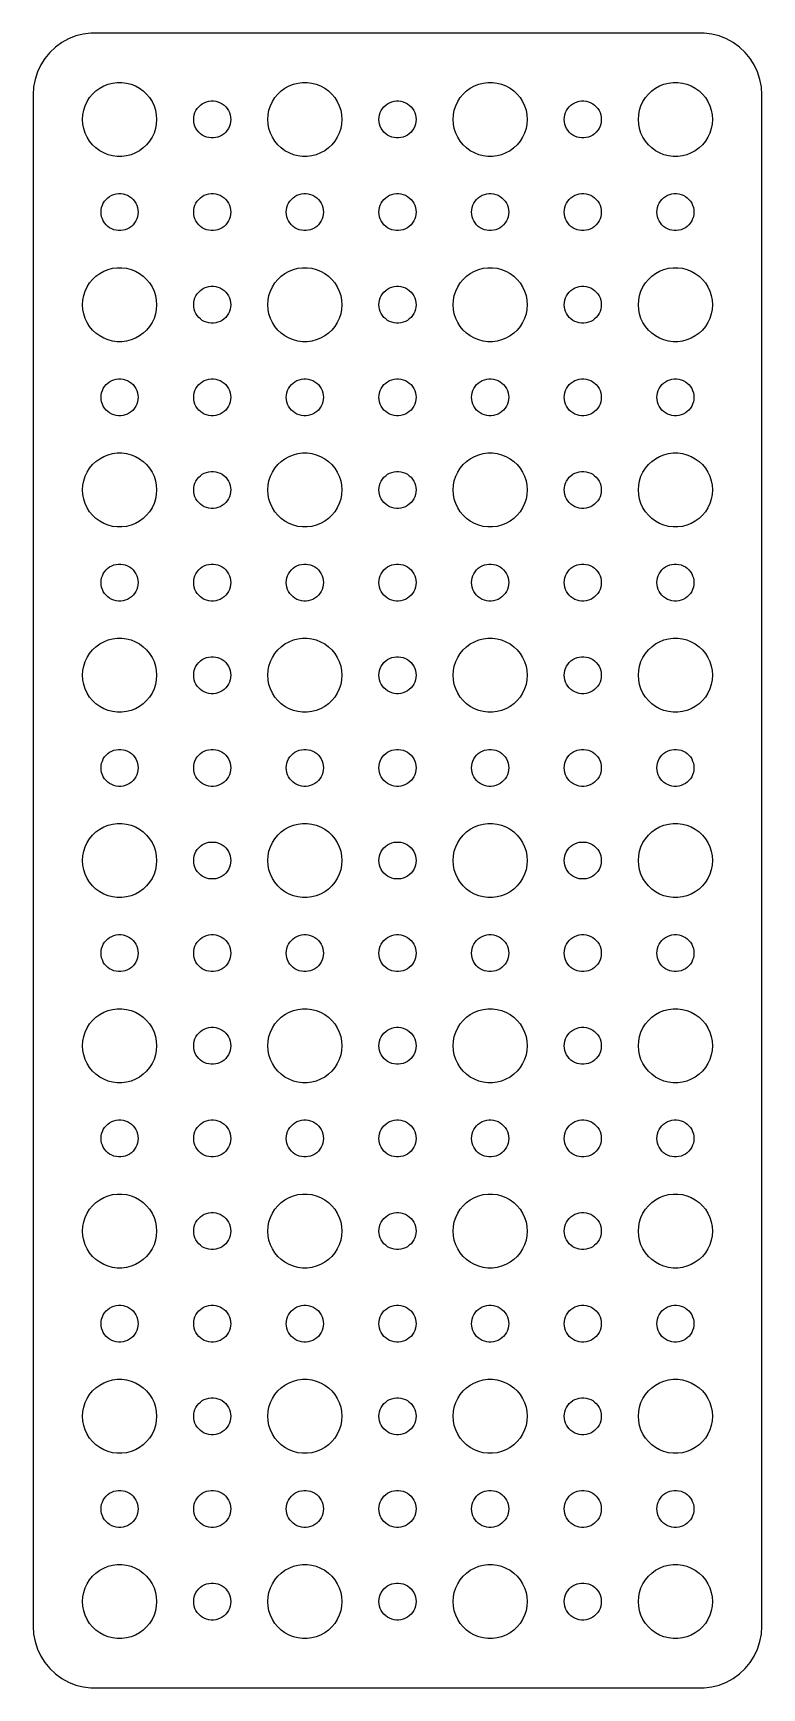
# Model space of a CAD drawing. Extents: x -30 to 30, y -67 to 67.
import ezdxf

# ---------------------------------------------------------------- set-up
doc = ezdxf.new("R2010")
doc.units = 0
doc.layers.get('0').update_dxf_attribs({"linetype": 'CONTINUOUS'})

msp = doc.modelspace()

# ---------------------------------------------------------------- linework, layer by layer
for points in [[(25.4369, -66.9114), (26.0451, -66.7553), (26.6289, -66.5241), (27.1791, -66.2216), (27.6871, -65.8526), (28.1448, -65.4227), (28.5451, -64.9389), (28.8815, -64.4088), (29.1489, -63.8406), (29.3429, -63.2434), (29.4606, -62.6267), (29.5, -62), (29.5, 62), (29.4606, 62.6267), (29.3429, 63.2434), (29.1489, 63.8406), (28.8815, 64.4088), (28.5451, 64.9389), (28.1448, 65.4227), (27.6871, 65.8526), (27.1791, 66.2216), (26.6289, 66.5241), (26.0451, 66.7553), (25.4369, 66.9114), (24.814, 66.9901), (-24.814, 66.9901), (-25.4369, 66.9114), (-26.0451, 66.7553), (-26.6289, 66.5241), (-27.1791, 66.2216), (-27.6871, 65.8526), (-28.1448, 65.4227), (-28.5451, 64.9389), (-28.8815, 64.4088), (-29.1489, 63.8406), (-29.3429, 63.2434), (-29.4606, 62.6267), (-29.5, 62), (-29.5, -62), (-29.4606, -62.6267), (-29.3429, -63.2434), (-29.1489, -63.8406), (-28.8815, -64.4088), (-28.5451, -64.9389), (-28.1448, -65.4227), (-27.6871, -65.8526), (-27.1791, -66.2216), (-26.6289, -66.5241), (-26.0451, -66.7553), (-25.4369, -66.9114), (-24.814, -66.9901), (24.814, -66.9901)], [(-22.6884, 57.0059), (-23.0621, 57.0531), (-23.4271, 57.1468), (-23.7773, 57.2855), (-24.1075, 57.467), (-24.4123, 57.6885), (-24.6869, 57.9464), (-24.9271, 58.2366), (-25.1289, 58.5547), (-25.2893, 58.8956), (-25.4057, 59.2539), (-25.4763, 59.624), (-25.5, 60), (-25.4763, 60.376), (-25.4057, 60.7461), (-25.2893, 61.1044), (-25.1289, 61.4453), (-24.9271, 61.7634), (-24.6869, 62.0536), (-24.4123, 62.3115), (-24.1075, 62.533), (-23.7773, 62.7145), (-23.4271, 62.8532), (-23.0621, 62.9469), (-22.6884, 62.9941), (-22.3116, 62.9941), (-21.9379, 62.9469), (-21.5729, 62.8532), (-21.2227, 62.7145), (-20.8925, 62.533), (-20.5877, 62.3115), (-20.3131, 62.0536), (-20.0729, 61.7634), (-19.8711, 61.4453), (-19.7107, 61.1044), (-19.5943, 60.7461), (-19.5237, 60.376), (-19.5, 60), (-19.5237, 59.624), (-19.5943, 59.2539), (-19.7107, 58.8956), (-19.8711, 58.5547), (-20.0729, 58.2366), (-20.3131, 57.9464), (-20.5877, 57.6885), (-20.8925, 57.467), (-21.2227, 57.2855), (-21.5729, 57.1468), (-21.9379, 57.0531), (-22.3116, 57.0059)], [(-7.68837, 57.0059), (-8.06214, 57.0531), (-8.42705, 57.1468), (-8.77734, 57.2855), (-9.10748, 57.467), (-9.41227, 57.6885), (-9.68691, 57.9464), (-9.92705, 58.2366), (-10.1289, 58.5547), (-10.2893, 58.8956), (-10.4057, 59.2539), (-10.4763, 59.624), (-10.5, 60), (-10.4763, 60.376), (-10.4057, 60.7461), (-10.2893, 61.1044), (-10.1289, 61.4453), (-9.92705, 61.7634), (-9.68691, 62.0536), (-9.41227, 62.3115), (-9.10748, 62.533), (-8.77734, 62.7145), (-8.42705, 62.8532), (-8.06214, 62.9469), (-7.68837, 62.9941), (-7.31163, 62.9941), (-6.93786, 62.9469), (-6.57295, 62.8532), (-6.22266, 62.7145), (-5.89252, 62.533), (-5.58773, 62.3115), (-5.31309, 62.0536), (-5.07295, 61.7634), (-4.87108, 61.4453), (-4.71067, 61.1044), (-4.59425, 60.7461), (-4.52366, 60.376), (-4.5, 60), (-4.52366, 59.624), (-4.59425, 59.2539), (-4.71067, 58.8956), (-4.87108, 58.5547), (-5.07295, 58.2366), (-5.31309, 57.9464), (-5.58773, 57.6885), (-5.89252, 57.467), (-6.22266, 57.2855), (-6.57295, 57.1468), (-6.93786, 57.0531), (-7.31163, 57.0059)], [(7.31163, 57.0059), (6.93786, 57.0531), (6.57295, 57.1468), (6.22266, 57.2855), (5.89252, 57.467), (5.58773, 57.6885), (5.31309, 57.9464), (5.07295, 58.2366), (4.87108, 58.5547), (4.71067, 58.8956), (4.59425, 59.2539), (4.52366, 59.624), (4.5, 60), (4.52366, 60.376), (4.59425, 60.7461), (4.71067, 61.1044), (4.87108, 61.4453), (5.07295, 61.7634), (5.31309, 62.0536), (5.58773, 62.3115), (5.89252, 62.533), (6.22266, 62.7145), (6.57295, 62.8532), (6.93786, 62.9469), (7.31163, 62.9941), (7.68837, 62.9941), (8.06214, 62.9469), (8.42705, 62.8532), (8.77734, 62.7145), (9.10748, 62.533), (9.41227, 62.3115), (9.68691, 62.0536), (9.92705, 61.7634), (10.1289, 61.4453), (10.2893, 61.1044), (10.4057, 60.7461), (10.4763, 60.376), (10.5, 60), (10.4763, 59.624), (10.4057, 59.2539), (10.2893, 58.8956), (10.1289, 58.5547), (9.92705, 58.2366), (9.68691, 57.9464), (9.41227, 57.6885), (9.10748, 57.467), (8.77734, 57.2855), (8.42705, 57.1468), (8.06214, 57.0531), (7.68837, 57.0059)], [(22.3116, 57.0059), (21.9379, 57.0531), (21.5729, 57.1468), (21.2227, 57.2855), (20.8925, 57.467), (20.5877, 57.6885), (20.3131, 57.9464), (20.0729, 58.2366), (19.8711, 58.5547), (19.7107, 58.8956), (19.5943, 59.2539), (19.5237, 59.624), (19.5, 60), (19.5237, 60.376), (19.5943, 60.7461), (19.7107, 61.1044), (19.8711, 61.4453), (20.0729, 61.7634), (20.3131, 62.0536), (20.5877, 62.3115), (20.8925, 62.533), (21.2227, 62.7145), (21.5729, 62.8532), (21.9379, 62.9469), (22.3116, 62.9941), (22.6884, 62.9941), (23.0621, 62.9469), (23.4271, 62.8532), (23.7773, 62.7145), (24.1075, 62.533), (24.4123, 62.3115), (24.6869, 62.0536), (24.9271, 61.7634), (25.1289, 61.4453), (25.2893, 61.1044), (25.4057, 60.7461), (25.4763, 60.376), (25.5, 60), (25.4763, 59.624), (25.4057, 59.2539), (25.2893, 58.8956), (25.1289, 58.5547), (24.9271, 58.2366), (24.6869, 57.9464), (24.4123, 57.6885), (24.1075, 57.467), (23.7773, 57.2855), (23.4271, 57.1468), (23.0621, 57.0531), (22.6884, 57.0059)], [(-15.0942, 58.503), (-15.2811, 58.5266), (-15.4635, 58.5734), (-15.6387, 58.6428), (-15.8037, 58.7335), (-15.9561, 58.8442), (-16.0935, 58.9732), (-16.2135, 59.1183), (-16.3145, 59.2774), (-16.3947, 59.4478), (-16.4529, 59.627), (-16.4882, 59.812), (-16.5, 60), (-16.4882, 60.188), (-16.4529, 60.373), (-16.3947, 60.5522), (-16.3145, 60.7226), (-16.2135, 60.8817), (-16.0935, 61.0268), (-15.9561, 61.1558), (-15.8037, 61.2665), (-15.6387, 61.3572), (-15.4635, 61.4266), (-15.2811, 61.4734), (-15.0942, 61.497), (-14.9058, 61.497), (-14.7189, 61.4734), (-14.5365, 61.4266), (-14.3613, 61.3572), (-14.1963, 61.2665), (-14.0439, 61.1558), (-13.9065, 61.0268), (-13.7865, 60.8817), (-13.6855, 60.7226), (-13.6053, 60.5522), (-13.5471, 60.373), (-13.5118, 60.188), (-13.5, 60), (-13.5118, 59.812), (-13.5471, 59.627), (-13.6053, 59.4478), (-13.6855, 59.2774), (-13.7865, 59.1183), (-13.9065, 58.9732), (-14.0439, 58.8442), (-14.1963, 58.7335), (-14.3613, 58.6428), (-14.5365, 58.5734), (-14.7189, 58.5266), (-14.9058, 58.503)], [(-0.094186, 58.503), (-0.281072, 58.5266), (-0.463525, 58.5734), (-0.638669, 58.6428), (-0.80374, 58.7335), (-0.956136, 58.8442), (-1.09345, 58.9732), (-1.21353, 59.1183), (-1.31446, 59.2774), (-1.39466, 59.4478), (-1.45287, 59.627), (-1.48817, 59.812), (-1.5, 60), (-1.48817, 60.188), (-1.45287, 60.373), (-1.39466, 60.5522), (-1.31446, 60.7226), (-1.21353, 60.8817), (-1.09345, 61.0268), (-0.956136, 61.1558), (-0.80374, 61.2665), (-0.638669, 61.3572), (-0.463525, 61.4266), (-0.281072, 61.4734), (-0.094186, 61.497), (0.094186, 61.497), (0.281072, 61.4734), (0.463525, 61.4266), (0.638669, 61.3572), (0.80374, 61.2665), (0.956136, 61.1558), (1.09345, 61.0268), (1.21353, 60.8817), (1.31446, 60.7226), (1.39466, 60.5522), (1.45287, 60.373), (1.48817, 60.188), (1.5, 60), (1.48817, 59.812), (1.45287, 59.627), (1.39466, 59.4478), (1.31446, 59.2774), (1.21353, 59.1183), (1.09345, 58.9732), (0.956136, 58.8442), (0.80374, 58.7335), (0.638669, 58.6428), (0.463525, 58.5734), (0.281072, 58.5266), (0.094186, 58.503)], [(14.9058, 58.503), (14.7189, 58.5266), (14.5365, 58.5734), (14.3613, 58.6428), (14.1963, 58.7335), (14.0439, 58.8442), (13.9065, 58.9732), (13.7865, 59.1183), (13.6855, 59.2774), (13.6053, 59.4478), (13.5471, 59.627), (13.5118, 59.812), (13.5, 60), (13.5118, 60.188), (13.5471, 60.373), (13.6053, 60.5522), (13.6855, 60.7226), (13.7865, 60.8817), (13.9065, 61.0268), (14.0439, 61.1558), (14.1963, 61.2665), (14.3613, 61.3572), (14.5365, 61.4266), (14.7189, 61.4734), (14.9058, 61.497), (15.0942, 61.497), (15.2811, 61.4734), (15.4635, 61.4266), (15.6387, 61.3572), (15.8037, 61.2665), (15.9561, 61.1558), (16.0935, 61.0268), (16.2135, 60.8817), (16.3145, 60.7226), (16.3947, 60.5522), (16.4529, 60.373), (16.4882, 60.188), (16.5, 60), (16.4882, 59.812), (16.4529, 59.627), (16.3947, 59.4478), (16.3145, 59.2774), (16.2135, 59.1183), (16.0935, 58.9732), (15.9561, 58.8442), (15.8037, 58.7335), (15.6387, 58.6428), (15.4635, 58.5734), (15.2811, 58.5266), (15.0942, 58.503)], [(-22.5942, 51.003), (-22.7811, 51.0266), (-22.9635, 51.0734), (-23.1387, 51.1428), (-23.3037, 51.2335), (-23.4561, 51.3442), (-23.5935, 51.4732), (-23.7135, 51.6183), (-23.8145, 51.7774), (-23.8947, 51.9478), (-23.9529, 52.127), (-23.9882, 52.312), (-24, 52.5), (-23.9882, 52.688), (-23.9529, 52.873), (-23.8947, 53.0522), (-23.8145, 53.2226), (-23.7135, 53.3817), (-23.5935, 53.5268), (-23.4561, 53.6558), (-23.3037, 53.7665), (-23.1387, 53.8572), (-22.9635, 53.9266), (-22.7811, 53.9734), (-22.5942, 53.997), (-22.4058, 53.997), (-22.2189, 53.9734), (-22.0365, 53.9266), (-21.8613, 53.8572), (-21.6963, 53.7665), (-21.5439, 53.6558), (-21.4065, 53.5268), (-21.2865, 53.3817), (-21.1855, 53.2226), (-21.1053, 53.0522), (-21.0471, 52.873), (-21.0118, 52.688), (-21, 52.5), (-21.0118, 52.312), (-21.0471, 52.127), (-21.1053, 51.9478), (-21.1855, 51.7774), (-21.2865, 51.6183), (-21.4065, 51.4732), (-21.5439, 51.3442), (-21.6963, 51.2335), (-21.8613, 51.1428), (-22.0365, 51.0734), (-22.2189, 51.0266), (-22.4058, 51.003)], [(-15.0942, 51.003), (-15.2811, 51.0266), (-15.4635, 51.0734), (-15.6387, 51.1428), (-15.8037, 51.2335), (-15.9561, 51.3442), (-16.0935, 51.4732), (-16.2135, 51.6183), (-16.3145, 51.7774), (-16.3947, 51.9478), (-16.4529, 52.127), (-16.4882, 52.312), (-16.5, 52.5), (-16.4882, 52.688), (-16.4529, 52.873), (-16.3947, 53.0522), (-16.3145, 53.2226), (-16.2135, 53.3817), (-16.0935, 53.5268), (-15.9561, 53.6558), (-15.8037, 53.7665), (-15.6387, 53.8572), (-15.4635, 53.9266), (-15.2811, 53.9734), (-15.0942, 53.997), (-14.9058, 53.997), (-14.7189, 53.9734), (-14.5365, 53.9266), (-14.3613, 53.8572), (-14.1963, 53.7665), (-14.0439, 53.6558), (-13.9065, 53.5268), (-13.7865, 53.3817), (-13.6855, 53.2226), (-13.6053, 53.0522), (-13.5471, 52.873), (-13.5118, 52.688), (-13.5, 52.5), (-13.5118, 52.312), (-13.5471, 52.127), (-13.6053, 51.9478), (-13.6855, 51.7774), (-13.7865, 51.6183), (-13.9065, 51.4732), (-14.0439, 51.3442), (-14.1963, 51.2335), (-14.3613, 51.1428), (-14.5365, 51.0734), (-14.7189, 51.0266), (-14.9058, 51.003)], [(-7.59419, 51.003), (-7.78107, 51.0266), (-7.96353, 51.0734), (-8.13867, 51.1428), (-8.30374, 51.2335), (-8.45614, 51.3442), (-8.59345, 51.4732), (-8.71353, 51.6183), (-8.81446, 51.7774), (-8.89466, 51.9478), (-8.95287, 52.127), (-8.98817, 52.312), (-9, 52.5), (-8.98817, 52.688), (-8.95287, 52.873), (-8.89466, 53.0522), (-8.81446, 53.2226), (-8.71353, 53.3817), (-8.59345, 53.5268), (-8.45614, 53.6558), (-8.30374, 53.7665), (-8.13867, 53.8572), (-7.96353, 53.9266), (-7.78107, 53.9734), (-7.59419, 53.997), (-7.40581, 53.997), (-7.21893, 53.9734), (-7.03647, 53.9266), (-6.86133, 53.8572), (-6.69626, 53.7665), (-6.54386, 53.6558), (-6.40655, 53.5268), (-6.28647, 53.3817), (-6.18554, 53.2226), (-6.10534, 53.0522), (-6.04713, 52.873), (-6.01183, 52.688), (-6, 52.5), (-6.01183, 52.312), (-6.04713, 52.127), (-6.10534, 51.9478), (-6.18554, 51.7774), (-6.28647, 51.6183), (-6.40655, 51.4732), (-6.54386, 51.3442), (-6.69626, 51.2335), (-6.86133, 51.1428), (-7.03647, 51.0734), (-7.21893, 51.0266), (-7.40581, 51.003)], [(-0.094186, 51.003), (-0.281072, 51.0266), (-0.463525, 51.0734), (-0.638669, 51.1428), (-0.80374, 51.2335), (-0.956136, 51.3442), (-1.09345, 51.4732), (-1.21353, 51.6183), (-1.31446, 51.7774), (-1.39466, 51.9478), (-1.45287, 52.127), (-1.48817, 52.312), (-1.5, 52.5), (-1.48817, 52.688), (-1.45287, 52.873), (-1.39466, 53.0522), (-1.31446, 53.2226), (-1.21353, 53.3817), (-1.09345, 53.5268), (-0.956136, 53.6558), (-0.80374, 53.7665), (-0.638669, 53.8572), (-0.463525, 53.9266), (-0.281072, 53.9734), (-0.094186, 53.997), (0.094186, 53.997), (0.281072, 53.9734), (0.463525, 53.9266), (0.638669, 53.8572), (0.80374, 53.7665), (0.956136, 53.6558), (1.09345, 53.5268), (1.21353, 53.3817), (1.31446, 53.2226), (1.39466, 53.0522), (1.45287, 52.873), (1.48817, 52.688), (1.5, 52.5), (1.48817, 52.312), (1.45287, 52.127), (1.39466, 51.9478), (1.31446, 51.7774), (1.21353, 51.6183), (1.09345, 51.4732), (0.956136, 51.3442), (0.80374, 51.2335), (0.638669, 51.1428), (0.463525, 51.0734), (0.281072, 51.0266), (0.094186, 51.003)], [(7.40581, 51.003), (7.21893, 51.0266), (7.03647, 51.0734), (6.86133, 51.1428), (6.69626, 51.2335), (6.54386, 51.3442), (6.40655, 51.4732), (6.28647, 51.6183), (6.18554, 51.7774), (6.10534, 51.9478), (6.04713, 52.127), (6.01183, 52.312), (6, 52.5), (6.01183, 52.688), (6.04713, 52.873), (6.10534, 53.0522), (6.18554, 53.2226), (6.28647, 53.3817), (6.40655, 53.5268), (6.54386, 53.6558), (6.69626, 53.7665), (6.86133, 53.8572), (7.03647, 53.9266), (7.21893, 53.9734), (7.40581, 53.997), (7.59419, 53.997), (7.78107, 53.9734), (7.96353, 53.9266), (8.13867, 53.8572), (8.30374, 53.7665), (8.45614, 53.6558), (8.59345, 53.5268), (8.71353, 53.3817), (8.81446, 53.2226), (8.89466, 53.0522), (8.95287, 52.873), (8.98817, 52.688), (9, 52.5), (8.98817, 52.312), (8.95287, 52.127), (8.89466, 51.9478), (8.81446, 51.7774), (8.71353, 51.6183), (8.59345, 51.4732), (8.45614, 51.3442), (8.30374, 51.2335), (8.13867, 51.1428), (7.96353, 51.0734), (7.78107, 51.0266), (7.59419, 51.003)], [(14.9058, 51.003), (14.7189, 51.0266), (14.5365, 51.0734), (14.3613, 51.1428), (14.1963, 51.2335), (14.0439, 51.3442), (13.9065, 51.4732), (13.7865, 51.6183), (13.6855, 51.7774), (13.6053, 51.9478), (13.5471, 52.127), (13.5118, 52.312), (13.5, 52.5), (13.5118, 52.688), (13.5471, 52.873), (13.6053, 53.0522), (13.6855, 53.2226), (13.7865, 53.3817), (13.9065, 53.5268), (14.0439, 53.6558), (14.1963, 53.7665), (14.3613, 53.8572), (14.5365, 53.9266), (14.7189, 53.9734), (14.9058, 53.997), (15.0942, 53.997), (15.2811, 53.9734), (15.4635, 53.9266), (15.6387, 53.8572), (15.8037, 53.7665), (15.9561, 53.6558), (16.0935, 53.5268), (16.2135, 53.3817), (16.3145, 53.2226), (16.3947, 53.0522), (16.4529, 52.873), (16.4882, 52.688), (16.5, 52.5), (16.4882, 52.312), (16.4529, 52.127), (16.3947, 51.9478), (16.3145, 51.7774), (16.2135, 51.6183), (16.0935, 51.4732), (15.9561, 51.3442), (15.8037, 51.2335), (15.6387, 51.1428), (15.4635, 51.0734), (15.2811, 51.0266), (15.0942, 51.003)], [(22.4058, 51.003), (22.2189, 51.0266), (22.0365, 51.0734), (21.8613, 51.1428), (21.6963, 51.2335), (21.5439, 51.3442), (21.4065, 51.4732), (21.2865, 51.6183), (21.1855, 51.7774), (21.1053, 51.9478), (21.0471, 52.127), (21.0118, 52.312), (21, 52.5), (21.0118, 52.688), (21.0471, 52.873), (21.1053, 53.0522), (21.1855, 53.2226), (21.2865, 53.3817), (21.4065, 53.5268), (21.5439, 53.6558), (21.6963, 53.7665), (21.8613, 53.8572), (22.0365, 53.9266), (22.2189, 53.9734), (22.4058, 53.997), (22.5942, 53.997), (22.7811, 53.9734), (22.9635, 53.9266), (23.1387, 53.8572), (23.3037, 53.7665), (23.4561, 53.6558), (23.5935, 53.5268), (23.7135, 53.3817), (23.8145, 53.2226), (23.8947, 53.0522), (23.9529, 52.873), (23.9882, 52.688), (24, 52.5), (23.9882, 52.312), (23.9529, 52.127), (23.8947, 51.9478), (23.8145, 51.7774), (23.7135, 51.6183), (23.5935, 51.4732), (23.4561, 51.3442), (23.3037, 51.2335), (23.1387, 51.1428), (22.9635, 51.0734), (22.7811, 51.0266), (22.5942, 51.003)], [(-22.6884, 42.0059), (-23.0621, 42.0531), (-23.4271, 42.1468), (-23.7773, 42.2855), (-24.1075, 42.467), (-24.4123, 42.6885), (-24.6869, 42.9464), (-24.9271, 43.2366), (-25.1289, 43.5547), (-25.2893, 43.8956), (-25.4057, 44.2539), (-25.4763, 44.624), (-25.5, 45), (-25.4763, 45.376), (-25.4057, 45.7461), (-25.2893, 46.1044), (-25.1289, 46.4453), (-24.9271, 46.7634), (-24.6869, 47.0536), (-24.4123, 47.3115), (-24.1075, 47.533), (-23.7773, 47.7145), (-23.4271, 47.8532), (-23.0621, 47.9469), (-22.6884, 47.9941), (-22.3116, 47.9941), (-21.9379, 47.9469), (-21.5729, 47.8532), (-21.2227, 47.7145), (-20.8925, 47.533), (-20.5877, 47.3115), (-20.3131, 47.0536), (-20.0729, 46.7634), (-19.8711, 46.4453), (-19.7107, 46.1044), (-19.5943, 45.7461), (-19.5237, 45.376), (-19.5, 45), (-19.5237, 44.624), (-19.5943, 44.2539), (-19.7107, 43.8956), (-19.8711, 43.5547), (-20.0729, 43.2366), (-20.3131, 42.9464), (-20.5877, 42.6885), (-20.8925, 42.467), (-21.2227, 42.2855), (-21.5729, 42.1468), (-21.9379, 42.0531), (-22.3116, 42.0059)], [(-7.68837, 42.0059), (-8.06214, 42.0531), (-8.42705, 42.1468), (-8.77734, 42.2855), (-9.10748, 42.467), (-9.41227, 42.6885), (-9.68691, 42.9464), (-9.92705, 43.2366), (-10.1289, 43.5547), (-10.2893, 43.8956), (-10.4057, 44.2539), (-10.4763, 44.624), (-10.5, 45), (-10.4763, 45.376), (-10.4057, 45.7461), (-10.2893, 46.1044), (-10.1289, 46.4453), (-9.92705, 46.7634), (-9.68691, 47.0536), (-9.41227, 47.3115), (-9.10748, 47.533), (-8.77734, 47.7145), (-8.42705, 47.8532), (-8.06214, 47.9469), (-7.68837, 47.9941), (-7.31163, 47.9941), (-6.93786, 47.9469), (-6.57295, 47.8532), (-6.22266, 47.7145), (-5.89252, 47.533), (-5.58773, 47.3115), (-5.31309, 47.0536), (-5.07295, 46.7634), (-4.87108, 46.4453), (-4.71067, 46.1044), (-4.59425, 45.7461), (-4.52366, 45.376), (-4.5, 45), (-4.52366, 44.624), (-4.59425, 44.2539), (-4.71067, 43.8956), (-4.87108, 43.5547), (-5.07295, 43.2366), (-5.31309, 42.9464), (-5.58773, 42.6885), (-5.89252, 42.467), (-6.22266, 42.2855), (-6.57295, 42.1468), (-6.93786, 42.0531), (-7.31163, 42.0059)], [(7.31163, 42.0059), (6.93786, 42.0531), (6.57295, 42.1468), (6.22266, 42.2855), (5.89252, 42.467), (5.58773, 42.6885), (5.31309, 42.9464), (5.07295, 43.2366), (4.87108, 43.5547), (4.71067, 43.8956), (4.59425, 44.2539), (4.52366, 44.624), (4.5, 45), (4.52366, 45.376), (4.59425, 45.7461), (4.71067, 46.1044), (4.87108, 46.4453), (5.07295, 46.7634), (5.31309, 47.0536), (5.58773, 47.3115), (5.89252, 47.533), (6.22266, 47.7145), (6.57295, 47.8532), (6.93786, 47.9469), (7.31163, 47.9941), (7.68837, 47.9941), (8.06214, 47.9469), (8.42705, 47.8532), (8.77734, 47.7145), (9.10748, 47.533), (9.41227, 47.3115), (9.68691, 47.0536), (9.92705, 46.7634), (10.1289, 46.4453), (10.2893, 46.1044), (10.4057, 45.7461), (10.4763, 45.376), (10.5, 45), (10.4763, 44.624), (10.4057, 44.2539), (10.2893, 43.8956), (10.1289, 43.5547), (9.92705, 43.2366), (9.68691, 42.9464), (9.41227, 42.6885), (9.10748, 42.467), (8.77734, 42.2855), (8.42705, 42.1468), (8.06214, 42.0531), (7.68837, 42.0059)], [(22.3116, 42.0059), (21.9379, 42.0531), (21.5729, 42.1468), (21.2227, 42.2855), (20.8925, 42.467), (20.5877, 42.6885), (20.3131, 42.9464), (20.0729, 43.2366), (19.8711, 43.5547), (19.7107, 43.8956), (19.5943, 44.2539), (19.5237, 44.624), (19.5, 45), (19.5237, 45.376), (19.5943, 45.7461), (19.7107, 46.1044), (19.8711, 46.4453), (20.0729, 46.7634), (20.3131, 47.0536), (20.5877, 47.3115), (20.8925, 47.533), (21.2227, 47.7145), (21.5729, 47.8532), (21.9379, 47.9469), (22.3116, 47.9941), (22.6884, 47.9941), (23.0621, 47.9469), (23.4271, 47.8532), (23.7773, 47.7145), (24.1075, 47.533), (24.4123, 47.3115), (24.6869, 47.0536), (24.9271, 46.7634), (25.1289, 46.4453), (25.2893, 46.1044), (25.4057, 45.7461), (25.4763, 45.376), (25.5, 45), (25.4763, 44.624), (25.4057, 44.2539), (25.2893, 43.8956), (25.1289, 43.5547), (24.9271, 43.2366), (24.6869, 42.9464), (24.4123, 42.6885), (24.1075, 42.467), (23.7773, 42.2855), (23.4271, 42.1468), (23.0621, 42.0531), (22.6884, 42.0059)], [(-15.0942, 43.503), (-15.2811, 43.5266), (-15.4635, 43.5734), (-15.6387, 43.6428), (-15.8037, 43.7335), (-15.9561, 43.8442), (-16.0935, 43.9732), (-16.2135, 44.1183), (-16.3145, 44.2774), (-16.3947, 44.4478), (-16.4529, 44.627), (-16.4882, 44.812), (-16.5, 45), (-16.4882, 45.188), (-16.4529, 45.373), (-16.3947, 45.5522), (-16.3145, 45.7226), (-16.2135, 45.8817), (-16.0935, 46.0268), (-15.9561, 46.1558), (-15.8037, 46.2665), (-15.6387, 46.3572), (-15.4635, 46.4266), (-15.2811, 46.4734), (-15.0942, 46.497), (-14.9058, 46.497), (-14.7189, 46.4734), (-14.5365, 46.4266), (-14.3613, 46.3572), (-14.1963, 46.2665), (-14.0439, 46.1558), (-13.9065, 46.0268), (-13.7865, 45.8817), (-13.6855, 45.7226), (-13.6053, 45.5522), (-13.5471, 45.373), (-13.5118, 45.188), (-13.5, 45), (-13.5118, 44.812), (-13.5471, 44.627), (-13.6053, 44.4478), (-13.6855, 44.2774), (-13.7865, 44.1183), (-13.9065, 43.9732), (-14.0439, 43.8442), (-14.1963, 43.7335), (-14.3613, 43.6428), (-14.5365, 43.5734), (-14.7189, 43.5266), (-14.9058, 43.503)], [(-0.094186, 43.503), (-0.281072, 43.5266), (-0.463525, 43.5734), (-0.638669, 43.6428), (-0.80374, 43.7335), (-0.956136, 43.8442), (-1.09345, 43.9732), (-1.21353, 44.1183), (-1.31446, 44.2774), (-1.39466, 44.4478), (-1.45287, 44.627), (-1.48817, 44.812), (-1.5, 45), (-1.48817, 45.188), (-1.45287, 45.373), (-1.39466, 45.5522), (-1.31446, 45.7226), (-1.21353, 45.8817), (-1.09345, 46.0268), (-0.956136, 46.1558), (-0.80374, 46.2665), (-0.638669, 46.3572), (-0.463525, 46.4266), (-0.281072, 46.4734), (-0.094186, 46.497), (0.094186, 46.497), (0.281072, 46.4734), (0.463525, 46.4266), (0.638669, 46.3572), (0.80374, 46.2665), (0.956136, 46.1558), (1.09345, 46.0268), (1.21353, 45.8817), (1.31446, 45.7226), (1.39466, 45.5522), (1.45287, 45.373), (1.48817, 45.188), (1.5, 45), (1.48817, 44.812), (1.45287, 44.627), (1.39466, 44.4478), (1.31446, 44.2774), (1.21353, 44.1183), (1.09345, 43.9732), (0.956136, 43.8442), (0.80374, 43.7335), (0.638669, 43.6428), (0.463525, 43.5734), (0.281072, 43.5266), (0.094186, 43.503)], [(14.9058, 43.503), (14.7189, 43.5266), (14.5365, 43.5734), (14.3613, 43.6428), (14.1963, 43.7335), (14.0439, 43.8442), (13.9065, 43.9732), (13.7865, 44.1183), (13.6855, 44.2774), (13.6053, 44.4478), (13.5471, 44.627), (13.5118, 44.812), (13.5, 45), (13.5118, 45.188), (13.5471, 45.373), (13.6053, 45.5522), (13.6855, 45.7226), (13.7865, 45.8817), (13.9065, 46.0268), (14.0439, 46.1558), (14.1963, 46.2665), (14.3613, 46.3572), (14.5365, 46.4266), (14.7189, 46.4734), (14.9058, 46.497), (15.0942, 46.497), (15.2811, 46.4734), (15.4635, 46.4266), (15.6387, 46.3572), (15.8037, 46.2665), (15.9561, 46.1558), (16.0935, 46.0268), (16.2135, 45.8817), (16.3145, 45.7226), (16.3947, 45.5522), (16.4529, 45.373), (16.4882, 45.188), (16.5, 45), (16.4882, 44.812), (16.4529, 44.627), (16.3947, 44.4478), (16.3145, 44.2774), (16.2135, 44.1183), (16.0935, 43.9732), (15.9561, 43.8442), (15.8037, 43.7335), (15.6387, 43.6428), (15.4635, 43.5734), (15.2811, 43.5266), (15.0942, 43.503)], [(-22.5942, 36.003), (-22.7811, 36.0266), (-22.9635, 36.0734), (-23.1387, 36.1428), (-23.3037, 36.2335), (-23.4561, 36.3442), (-23.5935, 36.4732), (-23.7135, 36.6183), (-23.8145, 36.7774), (-23.8947, 36.9478), (-23.9529, 37.127), (-23.9882, 37.312), (-24, 37.5), (-23.9882, 37.688), (-23.9529, 37.873), (-23.8947, 38.0522), (-23.8145, 38.2226), (-23.7135, 38.3817), (-23.5935, 38.5268), (-23.4561, 38.6558), (-23.3037, 38.7665), (-23.1387, 38.8572), (-22.9635, 38.9266), (-22.7811, 38.9734), (-22.5942, 38.997), (-22.4058, 38.997), (-22.2189, 38.9734), (-22.0365, 38.9266), (-21.8613, 38.8572), (-21.6963, 38.7665), (-21.5439, 38.6558), (-21.4065, 38.5268), (-21.2865, 38.3817), (-21.1855, 38.2226), (-21.1053, 38.0522), (-21.0471, 37.873), (-21.0118, 37.688), (-21, 37.5), (-21.0118, 37.312), (-21.0471, 37.127), (-21.1053, 36.9478), (-21.1855, 36.7774), (-21.2865, 36.6183), (-21.4065, 36.4732), (-21.5439, 36.3442), (-21.6963, 36.2335), (-21.8613, 36.1428), (-22.0365, 36.0734), (-22.2189, 36.0266), (-22.4058, 36.003)], [(-15.0942, 36.003), (-15.2811, 36.0266), (-15.4635, 36.0734), (-15.6387, 36.1428), (-15.8037, 36.2335), (-15.9561, 36.3442), (-16.0935, 36.4732), (-16.2135, 36.6183), (-16.3145, 36.7774), (-16.3947, 36.9478), (-16.4529, 37.127), (-16.4882, 37.312), (-16.5, 37.5), (-16.4882, 37.688), (-16.4529, 37.873), (-16.3947, 38.0522), (-16.3145, 38.2226), (-16.2135, 38.3817), (-16.0935, 38.5268), (-15.9561, 38.6558), (-15.8037, 38.7665), (-15.6387, 38.8572), (-15.4635, 38.9266), (-15.2811, 38.9734), (-15.0942, 38.997), (-14.9058, 38.997), (-14.7189, 38.9734), (-14.5365, 38.9266), (-14.3613, 38.8572), (-14.1963, 38.7665), (-14.0439, 38.6558), (-13.9065, 38.5268), (-13.7865, 38.3817), (-13.6855, 38.2226), (-13.6053, 38.0522), (-13.5471, 37.873), (-13.5118, 37.688), (-13.5, 37.5), (-13.5118, 37.312), (-13.5471, 37.127), (-13.6053, 36.9478), (-13.6855, 36.7774), (-13.7865, 36.6183), (-13.9065, 36.4732), (-14.0439, 36.3442), (-14.1963, 36.2335), (-14.3613, 36.1428), (-14.5365, 36.0734), (-14.7189, 36.0266), (-14.9058, 36.003)], [(-7.59419, 36.003), (-7.78107, 36.0266), (-7.96353, 36.0734), (-8.13867, 36.1428), (-8.30374, 36.2335), (-8.45614, 36.3442), (-8.59345, 36.4732), (-8.71353, 36.6183), (-8.81446, 36.7774), (-8.89466, 36.9478), (-8.95287, 37.127), (-8.98817, 37.312), (-9, 37.5), (-8.98817, 37.688), (-8.95287, 37.873), (-8.89466, 38.0522), (-8.81446, 38.2226), (-8.71353, 38.3817), (-8.59345, 38.5268), (-8.45614, 38.6558), (-8.30374, 38.7665), (-8.13867, 38.8572), (-7.96353, 38.9266), (-7.78107, 38.9734), (-7.59419, 38.997), (-7.40581, 38.997), (-7.21893, 38.9734), (-7.03647, 38.9266), (-6.86133, 38.8572), (-6.69626, 38.7665), (-6.54386, 38.6558), (-6.40655, 38.5268), (-6.28647, 38.3817), (-6.18554, 38.2226), (-6.10534, 38.0522), (-6.04713, 37.873), (-6.01183, 37.688), (-6, 37.5), (-6.01183, 37.312), (-6.04713, 37.127), (-6.10534, 36.9478), (-6.18554, 36.7774), (-6.28647, 36.6183), (-6.40655, 36.4732), (-6.54386, 36.3442), (-6.69626, 36.2335), (-6.86133, 36.1428), (-7.03647, 36.0734), (-7.21893, 36.0266), (-7.40581, 36.003)], [(-0.094186, 36.003), (-0.281072, 36.0266), (-0.463525, 36.0734), (-0.638669, 36.1428), (-0.80374, 36.2335), (-0.956136, 36.3442), (-1.09345, 36.4732), (-1.21353, 36.6183), (-1.31446, 36.7774), (-1.39466, 36.9478), (-1.45287, 37.127), (-1.48817, 37.312), (-1.5, 37.5), (-1.48817, 37.688), (-1.45287, 37.873), (-1.39466, 38.0522), (-1.31446, 38.2226), (-1.21353, 38.3817), (-1.09345, 38.5268), (-0.956136, 38.6558), (-0.80374, 38.7665), (-0.638669, 38.8572), (-0.463525, 38.9266), (-0.281072, 38.9734), (-0.094186, 38.997), (0.094186, 38.997), (0.281072, 38.9734), (0.463525, 38.9266), (0.638669, 38.8572), (0.80374, 38.7665), (0.956136, 38.6558), (1.09345, 38.5268), (1.21353, 38.3817), (1.31446, 38.2226), (1.39466, 38.0522), (1.45287, 37.873), (1.48817, 37.688), (1.5, 37.5), (1.48817, 37.312), (1.45287, 37.127), (1.39466, 36.9478), (1.31446, 36.7774), (1.21353, 36.6183), (1.09345, 36.4732), (0.956136, 36.3442), (0.80374, 36.2335), (0.638669, 36.1428), (0.463525, 36.0734), (0.281072, 36.0266), (0.094186, 36.003)], [(7.40581, 36.003), (7.21893, 36.0266), (7.03647, 36.0734), (6.86133, 36.1428), (6.69626, 36.2335), (6.54386, 36.3442), (6.40655, 36.4732), (6.28647, 36.6183), (6.18554, 36.7774), (6.10534, 36.9478), (6.04713, 37.127), (6.01183, 37.312), (6, 37.5), (6.01183, 37.688), (6.04713, 37.873), (6.10534, 38.0522), (6.18554, 38.2226), (6.28647, 38.3817), (6.40655, 38.5268), (6.54386, 38.6558), (6.69626, 38.7665), (6.86133, 38.8572), (7.03647, 38.9266), (7.21893, 38.9734), (7.40581, 38.997), (7.59419, 38.997), (7.78107, 38.9734), (7.96353, 38.9266), (8.13867, 38.8572), (8.30374, 38.7665), (8.45614, 38.6558), (8.59345, 38.5268), (8.71353, 38.3817), (8.81446, 38.2226), (8.89466, 38.0522), (8.95287, 37.873), (8.98817, 37.688), (9, 37.5), (8.98817, 37.312), (8.95287, 37.127), (8.89466, 36.9478), (8.81446, 36.7774), (8.71353, 36.6183), (8.59345, 36.4732), (8.45614, 36.3442), (8.30374, 36.2335), (8.13867, 36.1428), (7.96353, 36.0734), (7.78107, 36.0266), (7.59419, 36.003)], [(14.9058, 36.003), (14.7189, 36.0266), (14.5365, 36.0734), (14.3613, 36.1428), (14.1963, 36.2335), (14.0439, 36.3442), (13.9065, 36.4732), (13.7865, 36.6183), (13.6855, 36.7774), (13.6053, 36.9478), (13.5471, 37.127), (13.5118, 37.312), (13.5, 37.5), (13.5118, 37.688), (13.5471, 37.873), (13.6053, 38.0522), (13.6855, 38.2226), (13.7865, 38.3817), (13.9065, 38.5268), (14.0439, 38.6558), (14.1963, 38.7665), (14.3613, 38.8572), (14.5365, 38.9266), (14.7189, 38.9734), (14.9058, 38.997), (15.0942, 38.997), (15.2811, 38.9734), (15.4635, 38.9266), (15.6387, 38.8572), (15.8037, 38.7665), (15.9561, 38.6558), (16.0935, 38.5268), (16.2135, 38.3817), (16.3145, 38.2226), (16.3947, 38.0522), (16.4529, 37.873), (16.4882, 37.688), (16.5, 37.5), (16.4882, 37.312), (16.4529, 37.127), (16.3947, 36.9478), (16.3145, 36.7774), (16.2135, 36.6183), (16.0935, 36.4732), (15.9561, 36.3442), (15.8037, 36.2335), (15.6387, 36.1428), (15.4635, 36.0734), (15.2811, 36.0266), (15.0942, 36.003)], [(22.4058, 36.003), (22.2189, 36.0266), (22.0365, 36.0734), (21.8613, 36.1428), (21.6963, 36.2335), (21.5439, 36.3442), (21.4065, 36.4732), (21.2865, 36.6183), (21.1855, 36.7774), (21.1053, 36.9478), (21.0471, 37.127), (21.0118, 37.312), (21, 37.5), (21.0118, 37.688), (21.0471, 37.873), (21.1053, 38.0522), (21.1855, 38.2226), (21.2865, 38.3817), (21.4065, 38.5268), (21.5439, 38.6558), (21.6963, 38.7665), (21.8613, 38.8572), (22.0365, 38.9266), (22.2189, 38.9734), (22.4058, 38.997), (22.5942, 38.997), (22.7811, 38.9734), (22.9635, 38.9266), (23.1387, 38.8572), (23.3037, 38.7665), (23.4561, 38.6558), (23.5935, 38.5268), (23.7135, 38.3817), (23.8145, 38.2226), (23.8947, 38.0522), (23.9529, 37.873), (23.9882, 37.688), (24, 37.5), (23.9882, 37.312), (23.9529, 37.127), (23.8947, 36.9478), (23.8145, 36.7774), (23.7135, 36.6183), (23.5935, 36.4732), (23.4561, 36.3442), (23.3037, 36.2335), (23.1387, 36.1428), (22.9635, 36.0734), (22.7811, 36.0266), (22.5942, 36.003)], [(-22.6884, 27.0059), (-23.0621, 27.0531), (-23.4271, 27.1468), (-23.7773, 27.2855), (-24.1075, 27.467), (-24.4123, 27.6885), (-24.6869, 27.9464), (-24.9271, 28.2366), (-25.1289, 28.5547), (-25.2893, 28.8956), (-25.4057, 29.2539), (-25.4763, 29.624), (-25.5, 30), (-25.4763, 30.376), (-25.4057, 30.7461), (-25.2893, 31.1044), (-25.1289, 31.4453), (-24.9271, 31.7634), (-24.6869, 32.0536), (-24.4123, 32.3115), (-24.1075, 32.533), (-23.7773, 32.7145), (-23.4271, 32.8532), (-23.0621, 32.9469), (-22.6884, 32.9941), (-22.3116, 32.9941), (-21.9379, 32.9469), (-21.5729, 32.8532), (-21.2227, 32.7145), (-20.8925, 32.533), (-20.5877, 32.3115), (-20.3131, 32.0536), (-20.0729, 31.7634), (-19.8711, 31.4453), (-19.7107, 31.1044), (-19.5943, 30.7461), (-19.5237, 30.376), (-19.5, 30), (-19.5237, 29.624), (-19.5943, 29.2539), (-19.7107, 28.8956), (-19.8711, 28.5547), (-20.0729, 28.2366), (-20.3131, 27.9464), (-20.5877, 27.6885), (-20.8925, 27.467), (-21.2227, 27.2855), (-21.5729, 27.1468), (-21.9379, 27.0531), (-22.3116, 27.0059)], [(-7.68837, 27.0059), (-8.06214, 27.0531), (-8.42705, 27.1468), (-8.77734, 27.2855), (-9.10748, 27.467), (-9.41227, 27.6885), (-9.68691, 27.9464), (-9.92705, 28.2366), (-10.1289, 28.5547), (-10.2893, 28.8956), (-10.4057, 29.2539), (-10.4763, 29.624), (-10.5, 30), (-10.4763, 30.376), (-10.4057, 30.7461), (-10.2893, 31.1044), (-10.1289, 31.4453), (-9.92705, 31.7634), (-9.68691, 32.0536), (-9.41227, 32.3115), (-9.10748, 32.533), (-8.77734, 32.7145), (-8.42705, 32.8532), (-8.06214, 32.9469), (-7.68837, 32.9941), (-7.31163, 32.9941), (-6.93786, 32.9469), (-6.57295, 32.8532), (-6.22266, 32.7145), (-5.89252, 32.533), (-5.58773, 32.3115), (-5.31309, 32.0536), (-5.07295, 31.7634), (-4.87108, 31.4453), (-4.71067, 31.1044), (-4.59425, 30.7461), (-4.52366, 30.376), (-4.5, 30), (-4.52366, 29.624), (-4.59425, 29.2539), (-4.71067, 28.8956), (-4.87108, 28.5547), (-5.07295, 28.2366), (-5.31309, 27.9464), (-5.58773, 27.6885), (-5.89252, 27.467), (-6.22266, 27.2855), (-6.57295, 27.1468), (-6.93786, 27.0531), (-7.31163, 27.0059)], [(7.31163, 27.0059), (6.93786, 27.0531), (6.57295, 27.1468), (6.22266, 27.2855), (5.89252, 27.467), (5.58773, 27.6885), (5.31309, 27.9464), (5.07295, 28.2366), (4.87108, 28.5547), (4.71067, 28.8956), (4.59425, 29.2539), (4.52366, 29.624), (4.5, 30), (4.52366, 30.376), (4.59425, 30.7461), (4.71067, 31.1044), (4.87108, 31.4453), (5.07295, 31.7634), (5.31309, 32.0536), (5.58773, 32.3115), (5.89252, 32.533), (6.22266, 32.7145), (6.57295, 32.8532), (6.93786, 32.9469), (7.31163, 32.9941), (7.68837, 32.9941), (8.06214, 32.9469), (8.42705, 32.8532), (8.77734, 32.7145), (9.10748, 32.533), (9.41227, 32.3115), (9.68691, 32.0536), (9.92705, 31.7634), (10.1289, 31.4453), (10.2893, 31.1044), (10.4057, 30.7461), (10.4763, 30.376), (10.5, 30), (10.4763, 29.624), (10.4057, 29.2539), (10.2893, 28.8956), (10.1289, 28.5547), (9.92705, 28.2366), (9.68691, 27.9464), (9.41227, 27.6885), (9.10748, 27.467), (8.77734, 27.2855), (8.42705, 27.1468), (8.06214, 27.0531), (7.68837, 27.0059)], [(22.3116, 27.0059), (21.9379, 27.0531), (21.5729, 27.1468), (21.2227, 27.2855), (20.8925, 27.467), (20.5877, 27.6885), (20.3131, 27.9464), (20.0729, 28.2366), (19.8711, 28.5547), (19.7107, 28.8956), (19.5943, 29.2539), (19.5237, 29.624), (19.5, 30), (19.5237, 30.376), (19.5943, 30.7461), (19.7107, 31.1044), (19.8711, 31.4453), (20.0729, 31.7634), (20.3131, 32.0536), (20.5877, 32.3115), (20.8925, 32.533), (21.2227, 32.7145), (21.5729, 32.8532), (21.9379, 32.9469), (22.3116, 32.9941), (22.6884, 32.9941), (23.0621, 32.9469), (23.4271, 32.8532), (23.7773, 32.7145), (24.1075, 32.533), (24.4123, 32.3115), (24.6869, 32.0536), (24.9271, 31.7634), (25.1289, 31.4453), (25.2893, 31.1044), (25.4057, 30.7461), (25.4763, 30.376), (25.5, 30), (25.4763, 29.624), (25.4057, 29.2539), (25.2893, 28.8956), (25.1289, 28.5547), (24.9271, 28.2366), (24.6869, 27.9464), (24.4123, 27.6885), (24.1075, 27.467), (23.7773, 27.2855), (23.4271, 27.1468), (23.0621, 27.0531), (22.6884, 27.0059)], [(-15.0942, 28.503), (-15.2811, 28.5266), (-15.4635, 28.5734), (-15.6387, 28.6428), (-15.8037, 28.7335), (-15.9561, 28.8442), (-16.0935, 28.9732), (-16.2135, 29.1183), (-16.3145, 29.2774), (-16.3947, 29.4478), (-16.4529, 29.627), (-16.4882, 29.812), (-16.5, 30), (-16.4882, 30.188), (-16.4529, 30.373), (-16.3947, 30.5522), (-16.3145, 30.7226), (-16.2135, 30.8817), (-16.0935, 31.0268), (-15.9561, 31.1558), (-15.8037, 31.2665), (-15.6387, 31.3572), (-15.4635, 31.4266), (-15.2811, 31.4734), (-15.0942, 31.497), (-14.9058, 31.497), (-14.7189, 31.4734), (-14.5365, 31.4266), (-14.3613, 31.3572), (-14.1963, 31.2665), (-14.0439, 31.1558), (-13.9065, 31.0268), (-13.7865, 30.8817), (-13.6855, 30.7226), (-13.6053, 30.5522), (-13.5471, 30.373), (-13.5118, 30.188), (-13.5, 30), (-13.5118, 29.812), (-13.5471, 29.627), (-13.6053, 29.4478), (-13.6855, 29.2774), (-13.7865, 29.1183), (-13.9065, 28.9732), (-14.0439, 28.8442), (-14.1963, 28.7335), (-14.3613, 28.6428), (-14.5365, 28.5734), (-14.7189, 28.5266), (-14.9058, 28.503)], [(-0.094186, 28.503), (-0.281072, 28.5266), (-0.463525, 28.5734), (-0.638669, 28.6428), (-0.80374, 28.7335), (-0.956136, 28.8442), (-1.09345, 28.9732), (-1.21353, 29.1183), (-1.31446, 29.2774), (-1.39466, 29.4478), (-1.45287, 29.627), (-1.48817, 29.812), (-1.5, 30), (-1.48817, 30.188), (-1.45287, 30.373), (-1.39466, 30.5522), (-1.31446, 30.7226), (-1.21353, 30.8817), (-1.09345, 31.0268), (-0.956136, 31.1558), (-0.80374, 31.2665), (-0.638669, 31.3572), (-0.463525, 31.4266), (-0.281072, 31.4734), (-0.094186, 31.497), (0.094186, 31.497), (0.281072, 31.4734), (0.463525, 31.4266), (0.638669, 31.3572), (0.80374, 31.2665), (0.956136, 31.1558), (1.09345, 31.0268), (1.21353, 30.8817), (1.31446, 30.7226), (1.39466, 30.5522), (1.45287, 30.373), (1.48817, 30.188), (1.5, 30), (1.48817, 29.812), (1.45287, 29.627), (1.39466, 29.4478), (1.31446, 29.2774), (1.21353, 29.1183), (1.09345, 28.9732), (0.956136, 28.8442), (0.80374, 28.7335), (0.638669, 28.6428), (0.463525, 28.5734), (0.281072, 28.5266), (0.094186, 28.503)], [(14.9058, 28.503), (14.7189, 28.5266), (14.5365, 28.5734), (14.3613, 28.6428), (14.1963, 28.7335), (14.0439, 28.8442), (13.9065, 28.9732), (13.7865, 29.1183), (13.6855, 29.2774), (13.6053, 29.4478), (13.5471, 29.627), (13.5118, 29.812), (13.5, 30), (13.5118, 30.188), (13.5471, 30.373), (13.6053, 30.5522), (13.6855, 30.7226), (13.7865, 30.8817), (13.9065, 31.0268), (14.0439, 31.1558), (14.1963, 31.2665), (14.3613, 31.3572), (14.5365, 31.4266), (14.7189, 31.4734), (14.9058, 31.497), (15.0942, 31.497), (15.2811, 31.4734), (15.4635, 31.4266), (15.6387, 31.3572), (15.8037, 31.2665), (15.9561, 31.1558), (16.0935, 31.0268), (16.2135, 30.8817), (16.3145, 30.7226), (16.3947, 30.5522), (16.4529, 30.373), (16.4882, 30.188), (16.5, 30), (16.4882, 29.812), (16.4529, 29.627), (16.3947, 29.4478), (16.3145, 29.2774), (16.2135, 29.1183), (16.0935, 28.9732), (15.9561, 28.8442), (15.8037, 28.7335), (15.6387, 28.6428), (15.4635, 28.5734), (15.2811, 28.5266), (15.0942, 28.503)], [(-22.5942, 21.003), (-22.7811, 21.0266), (-22.9635, 21.0734), (-23.1387, 21.1428), (-23.3037, 21.2335), (-23.4561, 21.3442), (-23.5935, 21.4732), (-23.7135, 21.6183), (-23.8145, 21.7774), (-23.8947, 21.9478), (-23.9529, 22.127), (-23.9882, 22.312), (-24, 22.5), (-23.9882, 22.688), (-23.9529, 22.873), (-23.8947, 23.0522), (-23.8145, 23.2226), (-23.7135, 23.3817), (-23.5935, 23.5268), (-23.4561, 23.6558), (-23.3037, 23.7665), (-23.1387, 23.8572), (-22.9635, 23.9266), (-22.7811, 23.9734), (-22.5942, 23.997), (-22.4058, 23.997), (-22.2189, 23.9734), (-22.0365, 23.9266), (-21.8613, 23.8572), (-21.6963, 23.7665), (-21.5439, 23.6558), (-21.4065, 23.5268), (-21.2865, 23.3817), (-21.1855, 23.2226), (-21.1053, 23.0522), (-21.0471, 22.873), (-21.0118, 22.688), (-21, 22.5), (-21.0118, 22.312), (-21.0471, 22.127), (-21.1053, 21.9478), (-21.1855, 21.7774), (-21.2865, 21.6183), (-21.4065, 21.4732), (-21.5439, 21.3442), (-21.6963, 21.2335), (-21.8613, 21.1428), (-22.0365, 21.0734), (-22.2189, 21.0266), (-22.4058, 21.003)], [(-15.0942, 21.003), (-15.2811, 21.0266), (-15.4635, 21.0734), (-15.6387, 21.1428), (-15.8037, 21.2335), (-15.9561, 21.3442), (-16.0935, 21.4732), (-16.2135, 21.6183), (-16.3145, 21.7774), (-16.3947, 21.9478), (-16.4529, 22.127), (-16.4882, 22.312), (-16.5, 22.5), (-16.4882, 22.688), (-16.4529, 22.873), (-16.3947, 23.0522), (-16.3145, 23.2226), (-16.2135, 23.3817), (-16.0935, 23.5268), (-15.9561, 23.6558), (-15.8037, 23.7665), (-15.6387, 23.8572), (-15.4635, 23.9266), (-15.2811, 23.9734), (-15.0942, 23.997), (-14.9058, 23.997), (-14.7189, 23.9734), (-14.5365, 23.9266), (-14.3613, 23.8572), (-14.1963, 23.7665), (-14.0439, 23.6558), (-13.9065, 23.5268), (-13.7865, 23.3817), (-13.6855, 23.2226), (-13.6053, 23.0522), (-13.5471, 22.873), (-13.5118, 22.688), (-13.5, 22.5), (-13.5118, 22.312), (-13.5471, 22.127), (-13.6053, 21.9478), (-13.6855, 21.7774), (-13.7865, 21.6183), (-13.9065, 21.4732), (-14.0439, 21.3442), (-14.1963, 21.2335), (-14.3613, 21.1428), (-14.5365, 21.0734), (-14.7189, 21.0266), (-14.9058, 21.003)], [(-7.59419, 21.003), (-7.78107, 21.0266), (-7.96353, 21.0734), (-8.13867, 21.1428), (-8.30374, 21.2335), (-8.45614, 21.3442), (-8.59345, 21.4732), (-8.71353, 21.6183), (-8.81446, 21.7774), (-8.89466, 21.9478), (-8.95287, 22.127), (-8.98817, 22.312), (-9, 22.5), (-8.98817, 22.688), (-8.95287, 22.873), (-8.89466, 23.0522), (-8.81446, 23.2226), (-8.71353, 23.3817), (-8.59345, 23.5268), (-8.45614, 23.6558), (-8.30374, 23.7665), (-8.13867, 23.8572), (-7.96353, 23.9266), (-7.78107, 23.9734), (-7.59419, 23.997), (-7.40581, 23.997), (-7.21893, 23.9734), (-7.03647, 23.9266), (-6.86133, 23.8572), (-6.69626, 23.7665), (-6.54386, 23.6558), (-6.40655, 23.5268), (-6.28647, 23.3817), (-6.18554, 23.2226), (-6.10534, 23.0522), (-6.04713, 22.873), (-6.01183, 22.688), (-6, 22.5), (-6.01183, 22.312), (-6.04713, 22.127), (-6.10534, 21.9478), (-6.18554, 21.7774), (-6.28647, 21.6183), (-6.40655, 21.4732), (-6.54386, 21.3442), (-6.69626, 21.2335), (-6.86133, 21.1428), (-7.03647, 21.0734), (-7.21893, 21.0266), (-7.40581, 21.003)], [(-0.094186, 21.003), (-0.281072, 21.0266), (-0.463525, 21.0734), (-0.638669, 21.1428), (-0.80374, 21.2335), (-0.956136, 21.3442), (-1.09345, 21.4732), (-1.21353, 21.6183), (-1.31446, 21.7774), (-1.39466, 21.9478), (-1.45287, 22.127), (-1.48817, 22.312), (-1.5, 22.5), (-1.48817, 22.688), (-1.45287, 22.873), (-1.39466, 23.0522), (-1.31446, 23.2226), (-1.21353, 23.3817), (-1.09345, 23.5268), (-0.956136, 23.6558), (-0.80374, 23.7665), (-0.638669, 23.8572), (-0.463525, 23.9266), (-0.281072, 23.9734), (-0.094186, 23.997), (0.094186, 23.997), (0.281072, 23.9734), (0.463525, 23.9266), (0.638669, 23.8572), (0.80374, 23.7665), (0.956136, 23.6558), (1.09345, 23.5268), (1.21353, 23.3817), (1.31446, 23.2226), (1.39466, 23.0522), (1.45287, 22.873), (1.48817, 22.688), (1.5, 22.5), (1.48817, 22.312), (1.45287, 22.127), (1.39466, 21.9478), (1.31446, 21.7774), (1.21353, 21.6183), (1.09345, 21.4732), (0.956136, 21.3442), (0.80374, 21.2335), (0.638669, 21.1428), (0.463525, 21.0734), (0.281072, 21.0266), (0.094186, 21.003)], [(7.40581, 21.003), (7.21893, 21.0266), (7.03647, 21.0734), (6.86133, 21.1428), (6.69626, 21.2335), (6.54386, 21.3442), (6.40655, 21.4732), (6.28647, 21.6183), (6.18554, 21.7774), (6.10534, 21.9478), (6.04713, 22.127), (6.01183, 22.312), (6, 22.5), (6.01183, 22.688), (6.04713, 22.873), (6.10534, 23.0522), (6.18554, 23.2226), (6.28647, 23.3817), (6.40655, 23.5268), (6.54386, 23.6558), (6.69626, 23.7665), (6.86133, 23.8572), (7.03647, 23.9266), (7.21893, 23.9734), (7.40581, 23.997), (7.59419, 23.997), (7.78107, 23.9734), (7.96353, 23.9266), (8.13867, 23.8572), (8.30374, 23.7665), (8.45614, 23.6558), (8.59345, 23.5268), (8.71353, 23.3817), (8.81446, 23.2226), (8.89466, 23.0522), (8.95287, 22.873), (8.98817, 22.688), (9, 22.5), (8.98817, 22.312), (8.95287, 22.127), (8.89466, 21.9478), (8.81446, 21.7774), (8.71353, 21.6183), (8.59345, 21.4732), (8.45614, 21.3442), (8.30374, 21.2335), (8.13867, 21.1428), (7.96353, 21.0734), (7.78107, 21.0266), (7.59419, 21.003)], [(14.9058, 21.003), (14.7189, 21.0266), (14.5365, 21.0734), (14.3613, 21.1428), (14.1963, 21.2335), (14.0439, 21.3442), (13.9065, 21.4732), (13.7865, 21.6183), (13.6855, 21.7774), (13.6053, 21.9478), (13.5471, 22.127), (13.5118, 22.312), (13.5, 22.5), (13.5118, 22.688), (13.5471, 22.873), (13.6053, 23.0522), (13.6855, 23.2226), (13.7865, 23.3817), (13.9065, 23.5268), (14.0439, 23.6558), (14.1963, 23.7665), (14.3613, 23.8572), (14.5365, 23.9266), (14.7189, 23.9734), (14.9058, 23.997), (15.0942, 23.997), (15.2811, 23.9734), (15.4635, 23.9266), (15.6387, 23.8572), (15.8037, 23.7665), (15.9561, 23.6558), (16.0935, 23.5268), (16.2135, 23.3817), (16.3145, 23.2226), (16.3947, 23.0522), (16.4529, 22.873), (16.4882, 22.688), (16.5, 22.5), (16.4882, 22.312), (16.4529, 22.127), (16.3947, 21.9478), (16.3145, 21.7774), (16.2135, 21.6183), (16.0935, 21.4732), (15.9561, 21.3442), (15.8037, 21.2335), (15.6387, 21.1428), (15.4635, 21.0734), (15.2811, 21.0266), (15.0942, 21.003)], [(22.4058, 21.003), (22.2189, 21.0266), (22.0365, 21.0734), (21.8613, 21.1428), (21.6963, 21.2335), (21.5439, 21.3442), (21.4065, 21.4732), (21.2865, 21.6183), (21.1855, 21.7774), (21.1053, 21.9478), (21.0471, 22.127), (21.0118, 22.312), (21, 22.5), (21.0118, 22.688), (21.0471, 22.873), (21.1053, 23.0522), (21.1855, 23.2226), (21.2865, 23.3817), (21.4065, 23.5268), (21.5439, 23.6558), (21.6963, 23.7665), (21.8613, 23.8572), (22.0365, 23.9266), (22.2189, 23.9734), (22.4058, 23.997), (22.5942, 23.997), (22.7811, 23.9734), (22.9635, 23.9266), (23.1387, 23.8572), (23.3037, 23.7665), (23.4561, 23.6558), (23.5935, 23.5268), (23.7135, 23.3817), (23.8145, 23.2226), (23.8947, 23.0522), (23.9529, 22.873), (23.9882, 22.688), (24, 22.5), (23.9882, 22.312), (23.9529, 22.127), (23.8947, 21.9478), (23.8145, 21.7774), (23.7135, 21.6183), (23.5935, 21.4732), (23.4561, 21.3442), (23.3037, 21.2335), (23.1387, 21.1428), (22.9635, 21.0734), (22.7811, 21.0266), (22.5942, 21.003)], [(-22.6884, 12.0059), (-23.0621, 12.0531), (-23.4271, 12.1468), (-23.7773, 12.2855), (-24.1075, 12.467), (-24.4123, 12.6885), (-24.6869, 12.9464), (-24.9271, 13.2366), (-25.1289, 13.5547), (-25.2893, 13.8956), (-25.4057, 14.2539), (-25.4763, 14.624), (-25.5, 15), (-25.4763, 15.376), (-25.4057, 15.7461), (-25.2893, 16.1044), (-25.1289, 16.4453), (-24.9271, 16.7634), (-24.6869, 17.0536), (-24.4123, 17.3115), (-24.1075, 17.533), (-23.7773, 17.7145), (-23.4271, 17.8532), (-23.0621, 17.9469), (-22.6884, 17.9941), (-22.3116, 17.9941), (-21.9379, 17.9469), (-21.5729, 17.8532), (-21.2227, 17.7145), (-20.8925, 17.533), (-20.5877, 17.3115), (-20.3131, 17.0536), (-20.0729, 16.7634), (-19.8711, 16.4453), (-19.7107, 16.1044), (-19.5943, 15.7461), (-19.5237, 15.376), (-19.5, 15), (-19.5237, 14.624), (-19.5943, 14.2539), (-19.7107, 13.8956), (-19.8711, 13.5547), (-20.0729, 13.2366), (-20.3131, 12.9464), (-20.5877, 12.6885), (-20.8925, 12.467), (-21.2227, 12.2855), (-21.5729, 12.1468), (-21.9379, 12.0531), (-22.3116, 12.0059)], [(-7.68837, 12.0059), (-8.06214, 12.0531), (-8.42705, 12.1468), (-8.77734, 12.2855), (-9.10748, 12.467), (-9.41227, 12.6885), (-9.68691, 12.9464), (-9.92705, 13.2366), (-10.1289, 13.5547), (-10.2893, 13.8956), (-10.4057, 14.2539), (-10.4763, 14.624), (-10.5, 15), (-10.4763, 15.376), (-10.4057, 15.7461), (-10.2893, 16.1044), (-10.1289, 16.4453), (-9.92705, 16.7634), (-9.68691, 17.0536), (-9.41227, 17.3115), (-9.10748, 17.533), (-8.77734, 17.7145), (-8.42705, 17.8532), (-8.06214, 17.9469), (-7.68837, 17.9941), (-7.31163, 17.9941), (-6.93786, 17.9469), (-6.57295, 17.8532), (-6.22266, 17.7145), (-5.89252, 17.533), (-5.58773, 17.3115), (-5.31309, 17.0536), (-5.07295, 16.7634), (-4.87108, 16.4453), (-4.71067, 16.1044), (-4.59425, 15.7461), (-4.52366, 15.376), (-4.5, 15), (-4.52366, 14.624), (-4.59425, 14.2539), (-4.71067, 13.8956), (-4.87108, 13.5547), (-5.07295, 13.2366), (-5.31309, 12.9464), (-5.58773, 12.6885), (-5.89252, 12.467), (-6.22266, 12.2855), (-6.57295, 12.1468), (-6.93786, 12.0531), (-7.31163, 12.0059)], [(7.31163, 12.0059), (6.93786, 12.0531), (6.57295, 12.1468), (6.22266, 12.2855), (5.89252, 12.467), (5.58773, 12.6885), (5.31309, 12.9464), (5.07295, 13.2366), (4.87108, 13.5547), (4.71067, 13.8956), (4.59425, 14.2539), (4.52366, 14.624), (4.5, 15), (4.52366, 15.376), (4.59425, 15.7461), (4.71067, 16.1044), (4.87108, 16.4453), (5.07295, 16.7634), (5.31309, 17.0536), (5.58773, 17.3115), (5.89252, 17.533), (6.22266, 17.7145), (6.57295, 17.8532), (6.93786, 17.9469), (7.31163, 17.9941), (7.68837, 17.9941), (8.06214, 17.9469), (8.42705, 17.8532), (8.77734, 17.7145), (9.10748, 17.533), (9.41227, 17.3115), (9.68691, 17.0536), (9.92705, 16.7634), (10.1289, 16.4453), (10.2893, 16.1044), (10.4057, 15.7461), (10.4763, 15.376), (10.5, 15), (10.4763, 14.624), (10.4057, 14.2539), (10.2893, 13.8956), (10.1289, 13.5547), (9.92705, 13.2366), (9.68691, 12.9464), (9.41227, 12.6885), (9.10748, 12.467), (8.77734, 12.2855), (8.42705, 12.1468), (8.06214, 12.0531), (7.68837, 12.0059)], [(22.3116, 12.0059), (21.9379, 12.0531), (21.5729, 12.1468), (21.2227, 12.2855), (20.8925, 12.467), (20.5877, 12.6885), (20.3131, 12.9464), (20.0729, 13.2366), (19.8711, 13.5547), (19.7107, 13.8956), (19.5943, 14.2539), (19.5237, 14.624), (19.5, 15), (19.5237, 15.376), (19.5943, 15.7461), (19.7107, 16.1044), (19.8711, 16.4453), (20.0729, 16.7634), (20.3131, 17.0536), (20.5877, 17.3115), (20.8925, 17.533), (21.2227, 17.7145), (21.5729, 17.8532), (21.9379, 17.9469), (22.3116, 17.9941), (22.6884, 17.9941), (23.0621, 17.9469), (23.4271, 17.8532), (23.7773, 17.7145), (24.1075, 17.533), (24.4123, 17.3115), (24.6869, 17.0536), (24.9271, 16.7634), (25.1289, 16.4453), (25.2893, 16.1044), (25.4057, 15.7461), (25.4763, 15.376), (25.5, 15), (25.4763, 14.624), (25.4057, 14.2539), (25.2893, 13.8956), (25.1289, 13.5547), (24.9271, 13.2366), (24.6869, 12.9464), (24.4123, 12.6885), (24.1075, 12.467), (23.7773, 12.2855), (23.4271, 12.1468), (23.0621, 12.0531), (22.6884, 12.0059)], [(-15.0942, 13.503), (-15.2811, 13.5266), (-15.4635, 13.5734), (-15.6387, 13.6428), (-15.8037, 13.7335), (-15.9561, 13.8442), (-16.0935, 13.9732), (-16.2135, 14.1183), (-16.3145, 14.2774), (-16.3947, 14.4478), (-16.4529, 14.627), (-16.4882, 14.812), (-16.5, 15), (-16.4882, 15.188), (-16.4529, 15.373), (-16.3947, 15.5522), (-16.3145, 15.7226), (-16.2135, 15.8817), (-16.0935, 16.0268), (-15.9561, 16.1558), (-15.8037, 16.2665), (-15.6387, 16.3572), (-15.4635, 16.4266), (-15.2811, 16.4734), (-15.0942, 16.497), (-14.9058, 16.497), (-14.7189, 16.4734), (-14.5365, 16.4266), (-14.3613, 16.3572), (-14.1963, 16.2665), (-14.0439, 16.1558), (-13.9065, 16.0268), (-13.7865, 15.8817), (-13.6855, 15.7226), (-13.6053, 15.5522), (-13.5471, 15.373), (-13.5118, 15.188), (-13.5, 15), (-13.5118, 14.812), (-13.5471, 14.627), (-13.6053, 14.4478), (-13.6855, 14.2774), (-13.7865, 14.1183), (-13.9065, 13.9732), (-14.0439, 13.8442), (-14.1963, 13.7335), (-14.3613, 13.6428), (-14.5365, 13.5734), (-14.7189, 13.5266), (-14.9058, 13.503)], [(-0.094186, 13.503), (-0.281072, 13.5266), (-0.463525, 13.5734), (-0.638669, 13.6428), (-0.80374, 13.7335), (-0.956136, 13.8442), (-1.09345, 13.9732), (-1.21353, 14.1183), (-1.31446, 14.2774), (-1.39466, 14.4478), (-1.45287, 14.627), (-1.48817, 14.812), (-1.5, 15), (-1.48817, 15.188), (-1.45287, 15.373), (-1.39466, 15.5522), (-1.31446, 15.7226), (-1.21353, 15.8817), (-1.09345, 16.0268), (-0.956136, 16.1558), (-0.80374, 16.2665), (-0.638669, 16.3572), (-0.463525, 16.4266), (-0.281072, 16.4734), (-0.094186, 16.497), (0.094186, 16.497), (0.281072, 16.4734), (0.463525, 16.4266), (0.638669, 16.3572), (0.80374, 16.2665), (0.956136, 16.1558), (1.09345, 16.0268), (1.21353, 15.8817), (1.31446, 15.7226), (1.39466, 15.5522), (1.45287, 15.373), (1.48817, 15.188), (1.5, 15), (1.48817, 14.812), (1.45287, 14.627), (1.39466, 14.4478), (1.31446, 14.2774), (1.21353, 14.1183), (1.09345, 13.9732), (0.956136, 13.8442), (0.80374, 13.7335), (0.638669, 13.6428), (0.463525, 13.5734), (0.281072, 13.5266), (0.094186, 13.503)], [(14.9058, 13.503), (14.7189, 13.5266), (14.5365, 13.5734), (14.3613, 13.6428), (14.1963, 13.7335), (14.0439, 13.8442), (13.9065, 13.9732), (13.7865, 14.1183), (13.6855, 14.2774), (13.6053, 14.4478), (13.5471, 14.627), (13.5118, 14.812), (13.5, 15), (13.5118, 15.188), (13.5471, 15.373), (13.6053, 15.5522), (13.6855, 15.7226), (13.7865, 15.8817), (13.9065, 16.0268), (14.0439, 16.1558), (14.1963, 16.2665), (14.3613, 16.3572), (14.5365, 16.4266), (14.7189, 16.4734), (14.9058, 16.497), (15.0942, 16.497), (15.2811, 16.4734), (15.4635, 16.4266), (15.6387, 16.3572), (15.8037, 16.2665), (15.9561, 16.1558), (16.0935, 16.0268), (16.2135, 15.8817), (16.3145, 15.7226), (16.3947, 15.5522), (16.4529, 15.373), (16.4882, 15.188), (16.5, 15), (16.4882, 14.812), (16.4529, 14.627), (16.3947, 14.4478), (16.3145, 14.2774), (16.2135, 14.1183), (16.0935, 13.9732), (15.9561, 13.8442), (15.8037, 13.7335), (15.6387, 13.6428), (15.4635, 13.5734), (15.2811, 13.5266), (15.0942, 13.503)], [(-22.5942, 6.00296), (-22.7811, 6.02657), (-22.9635, 6.07342), (-23.1387, 6.14276), (-23.3037, 6.23351), (-23.4561, 6.34423), (-23.5935, 6.47318), (-23.7135, 6.61832), (-23.8145, 6.77737), (-23.8947, 6.94781), (-23.9529, 7.12697), (-23.9882, 7.312), (-24, 7.5), (-23.9882, 7.688), (-23.9529, 7.87303), (-23.8947, 8.05219), (-23.8145, 8.22263), (-23.7135, 8.38168), (-23.5935, 8.52682), (-23.4561, 8.65577), (-23.3037, 8.76649), (-23.1387, 8.85724), (-22.9635, 8.92658), (-22.7811, 8.97343), (-22.5942, 8.99704), (-22.4058, 8.99704), (-22.2189, 8.97343), (-22.0365, 8.92658), (-21.8613, 8.85724), (-21.6963, 8.76649), (-21.5439, 8.65577), (-21.4065, 8.52682), (-21.2865, 8.38168), (-21.1855, 8.22263), (-21.1053, 8.05219), (-21.0471, 7.87303), (-21.0118, 7.688), (-21, 7.5), (-21.0118, 7.312), (-21.0471, 7.12697), (-21.1053, 6.94781), (-21.1855, 6.77737), (-21.2865, 6.61832), (-21.4065, 6.47318), (-21.5439, 6.34423), (-21.6963, 6.23351), (-21.8613, 6.14276), (-22.0365, 6.07342), (-22.2189, 6.02657), (-22.4058, 6.00296)], [(-15.0942, 6.00296), (-15.2811, 6.02657), (-15.4635, 6.07342), (-15.6387, 6.14276), (-15.8037, 6.23351), (-15.9561, 6.34423), (-16.0935, 6.47318), (-16.2135, 6.61832), (-16.3145, 6.77737), (-16.3947, 6.94781), (-16.4529, 7.12697), (-16.4882, 7.312), (-16.5, 7.5), (-16.4882, 7.688), (-16.4529, 7.87303), (-16.3947, 8.05219), (-16.3145, 8.22263), (-16.2135, 8.38168), (-16.0935, 8.52682), (-15.9561, 8.65577), (-15.8037, 8.76649), (-15.6387, 8.85724), (-15.4635, 8.92658), (-15.2811, 8.97343), (-15.0942, 8.99704), (-14.9058, 8.99704), (-14.7189, 8.97343), (-14.5365, 8.92658), (-14.3613, 8.85724), (-14.1963, 8.76649), (-14.0439, 8.65577), (-13.9065, 8.52682), (-13.7865, 8.38168), (-13.6855, 8.22263), (-13.6053, 8.05219), (-13.5471, 7.87303), (-13.5118, 7.688), (-13.5, 7.5), (-13.5118, 7.312), (-13.5471, 7.12697), (-13.6053, 6.94781), (-13.6855, 6.77737), (-13.7865, 6.61832), (-13.9065, 6.47318), (-14.0439, 6.34423), (-14.1963, 6.23351), (-14.3613, 6.14276), (-14.5365, 6.07342), (-14.7189, 6.02657), (-14.9058, 6.00296)], [(-7.59419, 6.00296), (-7.78107, 6.02657), (-7.96353, 6.07342), (-8.13867, 6.14276), (-8.30374, 6.23351), (-8.45614, 6.34423), (-8.59345, 6.47318), (-8.71353, 6.61832), (-8.81446, 6.77737), (-8.89466, 6.94781), (-8.95287, 7.12697), (-8.98817, 7.312), (-9, 7.5), (-8.98817, 7.688), (-8.95287, 7.87303), (-8.89466, 8.05219), (-8.81446, 8.22263), (-8.71353, 8.38168), (-8.59345, 8.52682), (-8.45614, 8.65577), (-8.30374, 8.76649), (-8.13867, 8.85724), (-7.96353, 8.92658), (-7.78107, 8.97343), (-7.59419, 8.99704), (-7.40581, 8.99704), (-7.21893, 8.97343), (-7.03647, 8.92658), (-6.86133, 8.85724), (-6.69626, 8.76649), (-6.54386, 8.65577), (-6.40655, 8.52682), (-6.28647, 8.38168), (-6.18554, 8.22263), (-6.10534, 8.05219), (-6.04713, 7.87303), (-6.01183, 7.688), (-6, 7.5), (-6.01183, 7.312), (-6.04713, 7.12697), (-6.10534, 6.94781), (-6.18554, 6.77737), (-6.28647, 6.61832), (-6.40655, 6.47318), (-6.54386, 6.34423), (-6.69626, 6.23351), (-6.86133, 6.14276), (-7.03647, 6.07342), (-7.21893, 6.02657), (-7.40581, 6.00296)], [(-0.094186, 6.00296), (-0.281072, 6.02657), (-0.463525, 6.07342), (-0.638669, 6.14276), (-0.80374, 6.23351), (-0.956136, 6.34423), (-1.09345, 6.47318), (-1.21353, 6.61832), (-1.31446, 6.77737), (-1.39466, 6.94781), (-1.45287, 7.12697), (-1.48817, 7.312), (-1.5, 7.5), (-1.48817, 7.688), (-1.45287, 7.87303), (-1.39466, 8.05219), (-1.31446, 8.22263), (-1.21353, 8.38168), (-1.09345, 8.52682), (-0.956136, 8.65577), (-0.80374, 8.76649), (-0.638669, 8.85724), (-0.463525, 8.92658), (-0.281072, 8.97343), (-0.094186, 8.99704), (0.094186, 8.99704), (0.281072, 8.97343), (0.463525, 8.92658), (0.638669, 8.85724), (0.80374, 8.76649), (0.956136, 8.65577), (1.09345, 8.52682), (1.21353, 8.38168), (1.31446, 8.22263), (1.39466, 8.05219), (1.45287, 7.87303), (1.48817, 7.688), (1.5, 7.5), (1.48817, 7.312), (1.45287, 7.12697), (1.39466, 6.94781), (1.31446, 6.77737), (1.21353, 6.61832), (1.09345, 6.47318), (0.956136, 6.34423), (0.80374, 6.23351), (0.638669, 6.14276), (0.463525, 6.07342), (0.281072, 6.02657), (0.094186, 6.00296)], [(7.40581, 6.00296), (7.21893, 6.02657), (7.03647, 6.07342), (6.86133, 6.14276), (6.69626, 6.23351), (6.54386, 6.34423), (6.40655, 6.47318), (6.28647, 6.61832), (6.18554, 6.77737), (6.10534, 6.94781), (6.04713, 7.12697), (6.01183, 7.312), (6, 7.5), (6.01183, 7.688), (6.04713, 7.87303), (6.10534, 8.05219), (6.18554, 8.22263), (6.28647, 8.38168), (6.40655, 8.52682), (6.54386, 8.65577), (6.69626, 8.76649), (6.86133, 8.85724), (7.03647, 8.92658), (7.21893, 8.97343), (7.40581, 8.99704), (7.59419, 8.99704), (7.78107, 8.97343), (7.96353, 8.92658), (8.13867, 8.85724), (8.30374, 8.76649), (8.45614, 8.65577), (8.59345, 8.52682), (8.71353, 8.38168), (8.81446, 8.22263), (8.89466, 8.05219), (8.95287, 7.87303), (8.98817, 7.688), (9, 7.5), (8.98817, 7.312), (8.95287, 7.12697), (8.89466, 6.94781), (8.81446, 6.77737), (8.71353, 6.61832), (8.59345, 6.47318), (8.45614, 6.34423), (8.30374, 6.23351), (8.13867, 6.14276), (7.96353, 6.07342), (7.78107, 6.02657), (7.59419, 6.00296)], [(14.9058, 6.00296), (14.7189, 6.02657), (14.5365, 6.07342), (14.3613, 6.14276), (14.1963, 6.23351), (14.0439, 6.34423), (13.9065, 6.47318), (13.7865, 6.61832), (13.6855, 6.77737), (13.6053, 6.94781), (13.5471, 7.12697), (13.5118, 7.312), (13.5, 7.5), (13.5118, 7.688), (13.5471, 7.87303), (13.6053, 8.05219), (13.6855, 8.22263), (13.7865, 8.38168), (13.9065, 8.52682), (14.0439, 8.65577), (14.1963, 8.76649), (14.3613, 8.85724), (14.5365, 8.92658), (14.7189, 8.97343), (14.9058, 8.99704), (15.0942, 8.99704), (15.2811, 8.97343), (15.4635, 8.92658), (15.6387, 8.85724), (15.8037, 8.76649), (15.9561, 8.65577), (16.0935, 8.52682), (16.2135, 8.38168), (16.3145, 8.22263), (16.3947, 8.05219), (16.4529, 7.87303), (16.4882, 7.688), (16.5, 7.5), (16.4882, 7.312), (16.4529, 7.12697), (16.3947, 6.94781), (16.3145, 6.77737), (16.2135, 6.61832), (16.0935, 6.47318), (15.9561, 6.34423), (15.8037, 6.23351), (15.6387, 6.14276), (15.4635, 6.07342), (15.2811, 6.02657), (15.0942, 6.00296)], [(22.4058, 6.00296), (22.2189, 6.02657), (22.0365, 6.07342), (21.8613, 6.14276), (21.6963, 6.23351), (21.5439, 6.34423), (21.4065, 6.47318), (21.2865, 6.61832), (21.1855, 6.77737), (21.1053, 6.94781), (21.0471, 7.12697), (21.0118, 7.312), (21, 7.5), (21.0118, 7.688), (21.0471, 7.87303), (21.1053, 8.05219), (21.1855, 8.22263), (21.2865, 8.38168), (21.4065, 8.52682), (21.5439, 8.65577), (21.6963, 8.76649), (21.8613, 8.85724), (22.0365, 8.92658), (22.2189, 8.97343), (22.4058, 8.99704), (22.5942, 8.99704), (22.7811, 8.97343), (22.9635, 8.92658), (23.1387, 8.85724), (23.3037, 8.76649), (23.4561, 8.65577), (23.5935, 8.52682), (23.7135, 8.38168), (23.8145, 8.22263), (23.8947, 8.05219), (23.9529, 7.87303), (23.9882, 7.688), (24, 7.5), (23.9882, 7.312), (23.9529, 7.12697), (23.8947, 6.94781), (23.8145, 6.77737), (23.7135, 6.61832), (23.5935, 6.47318), (23.4561, 6.34423), (23.3037, 6.23351), (23.1387, 6.14276), (22.9635, 6.07342), (22.7811, 6.02657), (22.5942, 6.00296)], [(-22.6884, -2.99408), (-23.0621, -2.94686), (-23.4271, -2.85317), (-23.7773, -2.71448), (-24.1075, -2.53298), (-24.4123, -2.31154), (-24.6869, -2.05364), (-24.9271, -1.76336), (-25.1289, -1.44526), (-25.2893, -1.10437), (-25.4057, -0.74607), (-25.4763, -0.376), (-25.5, 0), (-25.4763, 0.376), (-25.4057, 0.74607), (-25.2893, 1.10437), (-25.1289, 1.44526), (-24.9271, 1.76336), (-24.6869, 2.05364), (-24.4123, 2.31154), (-24.1075, 2.53298), (-23.7773, 2.71448), (-23.4271, 2.85317), (-23.0621, 2.94686), (-22.6884, 2.99408), (-22.3116, 2.99408), (-21.9379, 2.94686), (-21.5729, 2.85317), (-21.2227, 2.71448), (-20.8925, 2.53298), (-20.5877, 2.31154), (-20.3131, 2.05364), (-20.0729, 1.76336), (-19.8711, 1.44526), (-19.7107, 1.10437), (-19.5943, 0.74607), (-19.5237, 0.376), (-19.5, 0), (-19.5237, -0.376), (-19.5943, -0.74607), (-19.7107, -1.10437), (-19.8711, -1.44526), (-20.0729, -1.76336), (-20.3131, -2.05364), (-20.5877, -2.31154), (-20.8925, -2.53298), (-21.2227, -2.71448), (-21.5729, -2.85317), (-21.9379, -2.94686), (-22.3116, -2.99408)], [(-7.68837, -2.99408), (-8.06214, -2.94686), (-8.42705, -2.85317), (-8.77734, -2.71448), (-9.10748, -2.53298), (-9.41227, -2.31154), (-9.68691, -2.05364), (-9.92705, -1.76336), (-10.1289, -1.44526), (-10.2893, -1.10437), (-10.4057, -0.74607), (-10.4763, -0.376), (-10.5, 0), (-10.4763, 0.376), (-10.4057, 0.74607), (-10.2893, 1.10437), (-10.1289, 1.44526), (-9.92705, 1.76336), (-9.68691, 2.05364), (-9.41227, 2.31154), (-9.10748, 2.53298), (-8.77734, 2.71448), (-8.42705, 2.85317), (-8.06214, 2.94686), (-7.68837, 2.99408), (-7.31163, 2.99408), (-6.93786, 2.94686), (-6.57295, 2.85317), (-6.22266, 2.71448), (-5.89252, 2.53298), (-5.58773, 2.31154), (-5.31309, 2.05364), (-5.07295, 1.76336), (-4.87108, 1.44526), (-4.71067, 1.10437), (-4.59425, 0.74607), (-4.52366, 0.376), (-4.5, 0), (-4.52366, -0.376), (-4.59425, -0.74607), (-4.71067, -1.10437), (-4.87108, -1.44526), (-5.07295, -1.76336), (-5.31309, -2.05364), (-5.58773, -2.31154), (-5.89252, -2.53298), (-6.22266, -2.71448), (-6.57295, -2.85317), (-6.93786, -2.94686), (-7.31163, -2.99408)], [(7.31163, -2.99408), (6.93786, -2.94686), (6.57295, -2.85317), (6.22266, -2.71448), (5.89252, -2.53298), (5.58773, -2.31154), (5.31309, -2.05364), (5.07295, -1.76336), (4.87108, -1.44526), (4.71067, -1.10437), (4.59425, -0.74607), (4.52366, -0.376), (4.5, 0), (4.52366, 0.376), (4.59425, 0.74607), (4.71067, 1.10437), (4.87108, 1.44526), (5.07295, 1.76336), (5.31309, 2.05364), (5.58773, 2.31154), (5.89252, 2.53298), (6.22266, 2.71448), (6.57295, 2.85317), (6.93786, 2.94686), (7.31163, 2.99408), (7.68837, 2.99408), (8.06214, 2.94686), (8.42705, 2.85317), (8.77734, 2.71448), (9.10748, 2.53298), (9.41227, 2.31154), (9.68691, 2.05364), (9.92705, 1.76336), (10.1289, 1.44526), (10.2893, 1.10437), (10.4057, 0.74607), (10.4763, 0.376), (10.5, 0), (10.4763, -0.376), (10.4057, -0.74607), (10.2893, -1.10437), (10.1289, -1.44526), (9.92705, -1.76336), (9.68691, -2.05364), (9.41227, -2.31154), (9.10748, -2.53298), (8.77734, -2.71448), (8.42705, -2.85317), (8.06214, -2.94686), (7.68837, -2.99408)], [(22.3116, -2.99408), (21.9379, -2.94686), (21.5729, -2.85317), (21.2227, -2.71448), (20.8925, -2.53298), (20.5877, -2.31154), (20.3131, -2.05364), (20.0729, -1.76336), (19.8711, -1.44526), (19.7107, -1.10437), (19.5943, -0.74607), (19.5237, -0.376), (19.5, 0), (19.5237, 0.376), (19.5943, 0.74607), (19.7107, 1.10437), (19.8711, 1.44526), (20.0729, 1.76336), (20.3131, 2.05364), (20.5877, 2.31154), (20.8925, 2.53298), (21.2227, 2.71448), (21.5729, 2.85317), (21.9379, 2.94686), (22.3116, 2.99408), (22.6884, 2.99408), (23.0621, 2.94686), (23.4271, 2.85317), (23.7773, 2.71448), (24.1075, 2.53298), (24.4123, 2.31154), (24.6869, 2.05364), (24.9271, 1.76336), (25.1289, 1.44526), (25.2893, 1.10437), (25.4057, 0.74607), (25.4763, 0.376), (25.5, 0), (25.4763, -0.376), (25.4057, -0.74607), (25.2893, -1.10437), (25.1289, -1.44526), (24.9271, -1.76336), (24.6869, -2.05364), (24.4123, -2.31154), (24.1075, -2.53298), (23.7773, -2.71448), (23.4271, -2.85317), (23.0621, -2.94686), (22.6884, -2.99408)], [(-15.0942, -1.49704), (-15.2811, -1.47343), (-15.4635, -1.42658), (-15.6387, -1.35724), (-15.8037, -1.26649), (-15.9561, -1.15577), (-16.0935, -1.02682), (-16.2135, -0.881678), (-16.3145, -0.722631), (-16.3947, -0.552187), (-16.4529, -0.373035), (-16.4882, -0.188), (-16.5, 0), (-16.4882, 0.188), (-16.4529, 0.373035), (-16.3947, 0.552187), (-16.3145, 0.722631), (-16.2135, 0.881678), (-16.0935, 1.02682), (-15.9561, 1.15577), (-15.8037, 1.26649), (-15.6387, 1.35724), (-15.4635, 1.42658), (-15.2811, 1.47343), (-15.0942, 1.49704), (-14.9058, 1.49704), (-14.7189, 1.47343), (-14.5365, 1.42658), (-14.3613, 1.35724), (-14.1963, 1.26649), (-14.0439, 1.15577), (-13.9065, 1.02682), (-13.7865, 0.881678), (-13.6855, 0.722631), (-13.6053, 0.552187), (-13.5471, 0.373035), (-13.5118, 0.188), (-13.5, 0), (-13.5118, -0.188), (-13.5471, -0.373035), (-13.6053, -0.552187), (-13.6855, -0.722631), (-13.7865, -0.881678), (-13.9065, -1.02682), (-14.0439, -1.15577), (-14.1963, -1.26649), (-14.3613, -1.35724), (-14.5365, -1.42658), (-14.7189, -1.47343), (-14.9058, -1.49704)], [(-0.094186, -1.49704), (-0.281072, -1.47343), (-0.463525, -1.42658), (-0.638669, -1.35724), (-0.80374, -1.26649), (-0.956136, -1.15577), (-1.09345, -1.02682), (-1.21353, -0.881678), (-1.31446, -0.722631), (-1.39466, -0.552187), (-1.45287, -0.373035), (-1.48817, -0.188), (-1.5, 0), (-1.48817, 0.188), (-1.45287, 0.373035), (-1.39466, 0.552187), (-1.31446, 0.722631), (-1.21353, 0.881678), (-1.09345, 1.02682), (-0.956136, 1.15577), (-0.80374, 1.26649), (-0.638669, 1.35724), (-0.463525, 1.42658), (-0.281072, 1.47343), (-0.094186, 1.49704), (0.094186, 1.49704), (0.281072, 1.47343), (0.463525, 1.42658), (0.638669, 1.35724), (0.80374, 1.26649), (0.956136, 1.15577), (1.09345, 1.02682), (1.21353, 0.881678), (1.31446, 0.722631), (1.39466, 0.552187), (1.45287, 0.373035), (1.48817, 0.188), (1.5, 0), (1.48817, -0.188), (1.45287, -0.373035), (1.39466, -0.552187), (1.31446, -0.722631), (1.21353, -0.881678), (1.09345, -1.02682), (0.956136, -1.15577), (0.80374, -1.26649), (0.638669, -1.35724), (0.463525, -1.42658), (0.281072, -1.47343), (0.094186, -1.49704)], [(14.9058, -1.49704), (14.7189, -1.47343), (14.5365, -1.42658), (14.3613, -1.35724), (14.1963, -1.26649), (14.0439, -1.15577), (13.9065, -1.02682), (13.7865, -0.881678), (13.6855, -0.722631), (13.6053, -0.552187), (13.5471, -0.373035), (13.5118, -0.188), (13.5, 0), (13.5118, 0.188), (13.5471, 0.373035), (13.6053, 0.552187), (13.6855, 0.722631), (13.7865, 0.881678), (13.9065, 1.02682), (14.0439, 1.15577), (14.1963, 1.26649), (14.3613, 1.35724), (14.5365, 1.42658), (14.7189, 1.47343), (14.9058, 1.49704), (15.0942, 1.49704), (15.2811, 1.47343), (15.4635, 1.42658), (15.6387, 1.35724), (15.8037, 1.26649), (15.9561, 1.15577), (16.0935, 1.02682), (16.2135, 0.881678), (16.3145, 0.722631), (16.3947, 0.552187), (16.4529, 0.373035), (16.4882, 0.188), (16.5, 0), (16.4882, -0.188), (16.4529, -0.373035), (16.3947, -0.552187), (16.3145, -0.722631), (16.2135, -0.881678), (16.0935, -1.02682), (15.9561, -1.15577), (15.8037, -1.26649), (15.6387, -1.35724), (15.4635, -1.42658), (15.2811, -1.47343), (15.0942, -1.49704)], [(-22.5942, -8.99704), (-22.7811, -8.97343), (-22.9635, -8.92658), (-23.1387, -8.85724), (-23.3037, -8.76649), (-23.4561, -8.65577), (-23.5935, -8.52682), (-23.7135, -8.38168), (-23.8145, -8.22263), (-23.8947, -8.05219), (-23.9529, -7.87303), (-23.9882, -7.688), (-24, -7.5), (-23.9882, -7.312), (-23.9529, -7.12697), (-23.8947, -6.94781), (-23.8145, -6.77737), (-23.7135, -6.61832), (-23.5935, -6.47318), (-23.4561, -6.34423), (-23.3037, -6.23351), (-23.1387, -6.14276), (-22.9635, -6.07342), (-22.7811, -6.02657), (-22.5942, -6.00296), (-22.4058, -6.00296), (-22.2189, -6.02657), (-22.0365, -6.07342), (-21.8613, -6.14276), (-21.6963, -6.23351), (-21.5439, -6.34423), (-21.4065, -6.47318), (-21.2865, -6.61832), (-21.1855, -6.77737), (-21.1053, -6.94781), (-21.0471, -7.12697), (-21.0118, -7.312), (-21, -7.5), (-21.0118, -7.688), (-21.0471, -7.87303), (-21.1053, -8.05219), (-21.1855, -8.22263), (-21.2865, -8.38168), (-21.4065, -8.52682), (-21.5439, -8.65577), (-21.6963, -8.76649), (-21.8613, -8.85724), (-22.0365, -8.92658), (-22.2189, -8.97343), (-22.4058, -8.99704)], [(-15.0942, -8.99704), (-15.2811, -8.97343), (-15.4635, -8.92658), (-15.6387, -8.85724), (-15.8037, -8.76649), (-15.9561, -8.65577), (-16.0935, -8.52682), (-16.2135, -8.38168), (-16.3145, -8.22263), (-16.3947, -8.05219), (-16.4529, -7.87303), (-16.4882, -7.688), (-16.5, -7.5), (-16.4882, -7.312), (-16.4529, -7.12697), (-16.3947, -6.94781), (-16.3145, -6.77737), (-16.2135, -6.61832), (-16.0935, -6.47318), (-15.9561, -6.34423), (-15.8037, -6.23351), (-15.6387, -6.14276), (-15.4635, -6.07342), (-15.2811, -6.02657), (-15.0942, -6.00296), (-14.9058, -6.00296), (-14.7189, -6.02657), (-14.5365, -6.07342), (-14.3613, -6.14276), (-14.1963, -6.23351), (-14.0439, -6.34423), (-13.9065, -6.47318), (-13.7865, -6.61832), (-13.6855, -6.77737), (-13.6053, -6.94781), (-13.5471, -7.12697), (-13.5118, -7.312), (-13.5, -7.5), (-13.5118, -7.688), (-13.5471, -7.87303), (-13.6053, -8.05219), (-13.6855, -8.22263), (-13.7865, -8.38168), (-13.9065, -8.52682), (-14.0439, -8.65577), (-14.1963, -8.76649), (-14.3613, -8.85724), (-14.5365, -8.92658), (-14.7189, -8.97343), (-14.9058, -8.99704)], [(-7.59419, -8.99704), (-7.78107, -8.97343), (-7.96353, -8.92658), (-8.13867, -8.85724), (-8.30374, -8.76649), (-8.45614, -8.65577), (-8.59345, -8.52682), (-8.71353, -8.38168), (-8.81446, -8.22263), (-8.89466, -8.05219), (-8.95287, -7.87303), (-8.98817, -7.688), (-9, -7.5), (-8.98817, -7.312), (-8.95287, -7.12697), (-8.89466, -6.94781), (-8.81446, -6.77737), (-8.71353, -6.61832), (-8.59345, -6.47318), (-8.45614, -6.34423), (-8.30374, -6.23351), (-8.13867, -6.14276), (-7.96353, -6.07342), (-7.78107, -6.02657), (-7.59419, -6.00296), (-7.40581, -6.00296), (-7.21893, -6.02657), (-7.03647, -6.07342), (-6.86133, -6.14276), (-6.69626, -6.23351), (-6.54386, -6.34423), (-6.40655, -6.47318), (-6.28647, -6.61832), (-6.18554, -6.77737), (-6.10534, -6.94781), (-6.04713, -7.12697), (-6.01183, -7.312), (-6, -7.5), (-6.01183, -7.688), (-6.04713, -7.87303), (-6.10534, -8.05219), (-6.18554, -8.22263), (-6.28647, -8.38168), (-6.40655, -8.52682), (-6.54386, -8.65577), (-6.69626, -8.76649), (-6.86133, -8.85724), (-7.03647, -8.92658), (-7.21893, -8.97343), (-7.40581, -8.99704)], [(-0.094186, -8.99704), (-0.281072, -8.97343), (-0.463525, -8.92658), (-0.638669, -8.85724), (-0.80374, -8.76649), (-0.956136, -8.65577), (-1.09345, -8.52682), (-1.21353, -8.38168), (-1.31446, -8.22263), (-1.39466, -8.05219), (-1.45287, -7.87303), (-1.48817, -7.688), (-1.5, -7.5), (-1.48817, -7.312), (-1.45287, -7.12697), (-1.39466, -6.94781), (-1.31446, -6.77737), (-1.21353, -6.61832), (-1.09345, -6.47318), (-0.956136, -6.34423), (-0.80374, -6.23351), (-0.638669, -6.14276), (-0.463525, -6.07342), (-0.281072, -6.02657), (-0.094186, -6.00296), (0.094186, -6.00296), (0.281072, -6.02657), (0.463525, -6.07342), (0.638669, -6.14276), (0.80374, -6.23351), (0.956136, -6.34423), (1.09345, -6.47318), (1.21353, -6.61832), (1.31446, -6.77737), (1.39466, -6.94781), (1.45287, -7.12697), (1.48817, -7.312), (1.5, -7.5), (1.48817, -7.688), (1.45287, -7.87303), (1.39466, -8.05219), (1.31446, -8.22263), (1.21353, -8.38168), (1.09345, -8.52682), (0.956136, -8.65577), (0.80374, -8.76649), (0.638669, -8.85724), (0.463525, -8.92658), (0.281072, -8.97343), (0.094186, -8.99704)], [(7.40581, -8.99704), (7.21893, -8.97343), (7.03647, -8.92658), (6.86133, -8.85724), (6.69626, -8.76649), (6.54386, -8.65577), (6.40655, -8.52682), (6.28647, -8.38168), (6.18554, -8.22263), (6.10534, -8.05219), (6.04713, -7.87303), (6.01183, -7.688), (6, -7.5), (6.01183, -7.312), (6.04713, -7.12697), (6.10534, -6.94781), (6.18554, -6.77737), (6.28647, -6.61832), (6.40655, -6.47318), (6.54386, -6.34423), (6.69626, -6.23351), (6.86133, -6.14276), (7.03647, -6.07342), (7.21893, -6.02657), (7.40581, -6.00296), (7.59419, -6.00296), (7.78107, -6.02657), (7.96353, -6.07342), (8.13867, -6.14276), (8.30374, -6.23351), (8.45614, -6.34423), (8.59345, -6.47318), (8.71353, -6.61832), (8.81446, -6.77737), (8.89466, -6.94781), (8.95287, -7.12697), (8.98817, -7.312), (9, -7.5), (8.98817, -7.688), (8.95287, -7.87303), (8.89466, -8.05219), (8.81446, -8.22263), (8.71353, -8.38168), (8.59345, -8.52682), (8.45614, -8.65577), (8.30374, -8.76649), (8.13867, -8.85724), (7.96353, -8.92658), (7.78107, -8.97343), (7.59419, -8.99704)], [(14.9058, -8.99704), (14.7189, -8.97343), (14.5365, -8.92658), (14.3613, -8.85724), (14.1963, -8.76649), (14.0439, -8.65577), (13.9065, -8.52682), (13.7865, -8.38168), (13.6855, -8.22263), (13.6053, -8.05219), (13.5471, -7.87303), (13.5118, -7.688), (13.5, -7.5), (13.5118, -7.312), (13.5471, -7.12697), (13.6053, -6.94781), (13.6855, -6.77737), (13.7865, -6.61832), (13.9065, -6.47318), (14.0439, -6.34423), (14.1963, -6.23351), (14.3613, -6.14276), (14.5365, -6.07342), (14.7189, -6.02657), (14.9058, -6.00296), (15.0942, -6.00296), (15.2811, -6.02657), (15.4635, -6.07342), (15.6387, -6.14276), (15.8037, -6.23351), (15.9561, -6.34423), (16.0935, -6.47318), (16.2135, -6.61832), (16.3145, -6.77737), (16.3947, -6.94781), (16.4529, -7.12697), (16.4882, -7.312), (16.5, -7.5), (16.4882, -7.688), (16.4529, -7.87303), (16.3947, -8.05219), (16.3145, -8.22263), (16.2135, -8.38168), (16.0935, -8.52682), (15.9561, -8.65577), (15.8037, -8.76649), (15.6387, -8.85724), (15.4635, -8.92658), (15.2811, -8.97343), (15.0942, -8.99704)], [(22.4058, -8.99704), (22.2189, -8.97343), (22.0365, -8.92658), (21.8613, -8.85724), (21.6963, -8.76649), (21.5439, -8.65577), (21.4065, -8.52682), (21.2865, -8.38168), (21.1855, -8.22263), (21.1053, -8.05219), (21.0471, -7.87303), (21.0118, -7.688), (21, -7.5), (21.0118, -7.312), (21.0471, -7.12697), (21.1053, -6.94781), (21.1855, -6.77737), (21.2865, -6.61832), (21.4065, -6.47318), (21.5439, -6.34423), (21.6963, -6.23351), (21.8613, -6.14276), (22.0365, -6.07342), (22.2189, -6.02657), (22.4058, -6.00296), (22.5942, -6.00296), (22.7811, -6.02657), (22.9635, -6.07342), (23.1387, -6.14276), (23.3037, -6.23351), (23.4561, -6.34423), (23.5935, -6.47318), (23.7135, -6.61832), (23.8145, -6.77737), (23.8947, -6.94781), (23.9529, -7.12697), (23.9882, -7.312), (24, -7.5), (23.9882, -7.688), (23.9529, -7.87303), (23.8947, -8.05219), (23.8145, -8.22263), (23.7135, -8.38168), (23.5935, -8.52682), (23.4561, -8.65577), (23.3037, -8.76649), (23.1387, -8.85724), (22.9635, -8.92658), (22.7811, -8.97343), (22.5942, -8.99704)], [(-22.6884, -17.9941), (-23.0621, -17.9469), (-23.4271, -17.8532), (-23.7773, -17.7145), (-24.1075, -17.533), (-24.4123, -17.3115), (-24.6869, -17.0536), (-24.9271, -16.7634), (-25.1289, -16.4453), (-25.2893, -16.1044), (-25.4057, -15.7461), (-25.4763, -15.376), (-25.5, -15), (-25.4763, -14.624), (-25.4057, -14.2539), (-25.2893, -13.8956), (-25.1289, -13.5547), (-24.9271, -13.2366), (-24.6869, -12.9464), (-24.4123, -12.6885), (-24.1075, -12.467), (-23.7773, -12.2855), (-23.4271, -12.1468), (-23.0621, -12.0531), (-22.6884, -12.0059), (-22.3116, -12.0059), (-21.9379, -12.0531), (-21.5729, -12.1468), (-21.2227, -12.2855), (-20.8925, -12.467), (-20.5877, -12.6885), (-20.3131, -12.9464), (-20.0729, -13.2366), (-19.8711, -13.5547), (-19.7107, -13.8956), (-19.5943, -14.2539), (-19.5237, -14.624), (-19.5, -15), (-19.5237, -15.376), (-19.5943, -15.7461), (-19.7107, -16.1044), (-19.8711, -16.4453), (-20.0729, -16.7634), (-20.3131, -17.0536), (-20.5877, -17.3115), (-20.8925, -17.533), (-21.2227, -17.7145), (-21.5729, -17.8532), (-21.9379, -17.9469), (-22.3116, -17.9941)], [(-7.68837, -17.9941), (-8.06214, -17.9469), (-8.42705, -17.8532), (-8.77734, -17.7145), (-9.10748, -17.533), (-9.41227, -17.3115), (-9.68691, -17.0536), (-9.92705, -16.7634), (-10.1289, -16.4453), (-10.2893, -16.1044), (-10.4057, -15.7461), (-10.4763, -15.376), (-10.5, -15), (-10.4763, -14.624), (-10.4057, -14.2539), (-10.2893, -13.8956), (-10.1289, -13.5547), (-9.92705, -13.2366), (-9.68691, -12.9464), (-9.41227, -12.6885), (-9.10748, -12.467), (-8.77734, -12.2855), (-8.42705, -12.1468), (-8.06214, -12.0531), (-7.68837, -12.0059), (-7.31163, -12.0059), (-6.93786, -12.0531), (-6.57295, -12.1468), (-6.22266, -12.2855), (-5.89252, -12.467), (-5.58773, -12.6885), (-5.31309, -12.9464), (-5.07295, -13.2366), (-4.87108, -13.5547), (-4.71067, -13.8956), (-4.59425, -14.2539), (-4.52366, -14.624), (-4.5, -15), (-4.52366, -15.376), (-4.59425, -15.7461), (-4.71067, -16.1044), (-4.87108, -16.4453), (-5.07295, -16.7634), (-5.31309, -17.0536), (-5.58773, -17.3115), (-5.89252, -17.533), (-6.22266, -17.7145), (-6.57295, -17.8532), (-6.93786, -17.9469), (-7.31163, -17.9941)], [(7.31163, -17.9941), (6.93786, -17.9469), (6.57295, -17.8532), (6.22266, -17.7145), (5.89252, -17.533), (5.58773, -17.3115), (5.31309, -17.0536), (5.07295, -16.7634), (4.87108, -16.4453), (4.71067, -16.1044), (4.59425, -15.7461), (4.52366, -15.376), (4.5, -15), (4.52366, -14.624), (4.59425, -14.2539), (4.71067, -13.8956), (4.87108, -13.5547), (5.07295, -13.2366), (5.31309, -12.9464), (5.58773, -12.6885), (5.89252, -12.467), (6.22266, -12.2855), (6.57295, -12.1468), (6.93786, -12.0531), (7.31163, -12.0059), (7.68837, -12.0059), (8.06214, -12.0531), (8.42705, -12.1468), (8.77734, -12.2855), (9.10748, -12.467), (9.41227, -12.6885), (9.68691, -12.9464), (9.92705, -13.2366), (10.1289, -13.5547), (10.2893, -13.8956), (10.4057, -14.2539), (10.4763, -14.624), (10.5, -15), (10.4763, -15.376), (10.4057, -15.7461), (10.2893, -16.1044), (10.1289, -16.4453), (9.92705, -16.7634), (9.68691, -17.0536), (9.41227, -17.3115), (9.10748, -17.533), (8.77734, -17.7145), (8.42705, -17.8532), (8.06214, -17.9469), (7.68837, -17.9941)], [(22.3116, -17.9941), (21.9379, -17.9469), (21.5729, -17.8532), (21.2227, -17.7145), (20.8925, -17.533), (20.5877, -17.3115), (20.3131, -17.0536), (20.0729, -16.7634), (19.8711, -16.4453), (19.7107, -16.1044), (19.5943, -15.7461), (19.5237, -15.376), (19.5, -15), (19.5237, -14.624), (19.5943, -14.2539), (19.7107, -13.8956), (19.8711, -13.5547), (20.0729, -13.2366), (20.3131, -12.9464), (20.5877, -12.6885), (20.8925, -12.467), (21.2227, -12.2855), (21.5729, -12.1468), (21.9379, -12.0531), (22.3116, -12.0059), (22.6884, -12.0059), (23.0621, -12.0531), (23.4271, -12.1468), (23.7773, -12.2855), (24.1075, -12.467), (24.4123, -12.6885), (24.6869, -12.9464), (24.9271, -13.2366), (25.1289, -13.5547), (25.2893, -13.8956), (25.4057, -14.2539), (25.4763, -14.624), (25.5, -15), (25.4763, -15.376), (25.4057, -15.7461), (25.2893, -16.1044), (25.1289, -16.4453), (24.9271, -16.7634), (24.6869, -17.0536), (24.4123, -17.3115), (24.1075, -17.533), (23.7773, -17.7145), (23.4271, -17.8532), (23.0621, -17.9469), (22.6884, -17.9941)], [(-15.0942, -16.497), (-15.2811, -16.4734), (-15.4635, -16.4266), (-15.6387, -16.3572), (-15.8037, -16.2665), (-15.9561, -16.1558), (-16.0935, -16.0268), (-16.2135, -15.8817), (-16.3145, -15.7226), (-16.3947, -15.5522), (-16.4529, -15.373), (-16.4882, -15.188), (-16.5, -15), (-16.4882, -14.812), (-16.4529, -14.627), (-16.3947, -14.4478), (-16.3145, -14.2774), (-16.2135, -14.1183), (-16.0935, -13.9732), (-15.9561, -13.8442), (-15.8037, -13.7335), (-15.6387, -13.6428), (-15.4635, -13.5734), (-15.2811, -13.5266), (-15.0942, -13.503), (-14.9058, -13.503), (-14.7189, -13.5266), (-14.5365, -13.5734), (-14.3613, -13.6428), (-14.1963, -13.7335), (-14.0439, -13.8442), (-13.9065, -13.9732), (-13.7865, -14.1183), (-13.6855, -14.2774), (-13.6053, -14.4478), (-13.5471, -14.627), (-13.5118, -14.812), (-13.5, -15), (-13.5118, -15.188), (-13.5471, -15.373), (-13.6053, -15.5522), (-13.6855, -15.7226), (-13.7865, -15.8817), (-13.9065, -16.0268), (-14.0439, -16.1558), (-14.1963, -16.2665), (-14.3613, -16.3572), (-14.5365, -16.4266), (-14.7189, -16.4734), (-14.9058, -16.497)], [(-0.094186, -16.497), (-0.281072, -16.4734), (-0.463525, -16.4266), (-0.638669, -16.3572), (-0.80374, -16.2665), (-0.956136, -16.1558), (-1.09345, -16.0268), (-1.21353, -15.8817), (-1.31446, -15.7226), (-1.39466, -15.5522), (-1.45287, -15.373), (-1.48817, -15.188), (-1.5, -15), (-1.48817, -14.812), (-1.45287, -14.627), (-1.39466, -14.4478), (-1.31446, -14.2774), (-1.21353, -14.1183), (-1.09345, -13.9732), (-0.956136, -13.8442), (-0.80374, -13.7335), (-0.638669, -13.6428), (-0.463525, -13.5734), (-0.281072, -13.5266), (-0.094186, -13.503), (0.094186, -13.503), (0.281072, -13.5266), (0.463525, -13.5734), (0.638669, -13.6428), (0.80374, -13.7335), (0.956136, -13.8442), (1.09345, -13.9732), (1.21353, -14.1183), (1.31446, -14.2774), (1.39466, -14.4478), (1.45287, -14.627), (1.48817, -14.812), (1.5, -15), (1.48817, -15.188), (1.45287, -15.373), (1.39466, -15.5522), (1.31446, -15.7226), (1.21353, -15.8817), (1.09345, -16.0268), (0.956136, -16.1558), (0.80374, -16.2665), (0.638669, -16.3572), (0.463525, -16.4266), (0.281072, -16.4734), (0.094186, -16.497)], [(14.9058, -16.497), (14.7189, -16.4734), (14.5365, -16.4266), (14.3613, -16.3572), (14.1963, -16.2665), (14.0439, -16.1558), (13.9065, -16.0268), (13.7865, -15.8817), (13.6855, -15.7226), (13.6053, -15.5522), (13.5471, -15.373), (13.5118, -15.188), (13.5, -15), (13.5118, -14.812), (13.5471, -14.627), (13.6053, -14.4478), (13.6855, -14.2774), (13.7865, -14.1183), (13.9065, -13.9732), (14.0439, -13.8442), (14.1963, -13.7335), (14.3613, -13.6428), (14.5365, -13.5734), (14.7189, -13.5266), (14.9058, -13.503), (15.0942, -13.503), (15.2811, -13.5266), (15.4635, -13.5734), (15.6387, -13.6428), (15.8037, -13.7335), (15.9561, -13.8442), (16.0935, -13.9732), (16.2135, -14.1183), (16.3145, -14.2774), (16.3947, -14.4478), (16.4529, -14.627), (16.4882, -14.812), (16.5, -15), (16.4882, -15.188), (16.4529, -15.373), (16.3947, -15.5522), (16.3145, -15.7226), (16.2135, -15.8817), (16.0935, -16.0268), (15.9561, -16.1558), (15.8037, -16.2665), (15.6387, -16.3572), (15.4635, -16.4266), (15.2811, -16.4734), (15.0942, -16.497)], [(-22.5942, -23.997), (-22.7811, -23.9734), (-22.9635, -23.9266), (-23.1387, -23.8572), (-23.3037, -23.7665), (-23.4561, -23.6558), (-23.5935, -23.5268), (-23.7135, -23.3817), (-23.8145, -23.2226), (-23.8947, -23.0522), (-23.9529, -22.873), (-23.9882, -22.688), (-24, -22.5), (-23.9882, -22.312), (-23.9529, -22.127), (-23.8947, -21.9478), (-23.8145, -21.7774), (-23.7135, -21.6183), (-23.5935, -21.4732), (-23.4561, -21.3442), (-23.3037, -21.2335), (-23.1387, -21.1428), (-22.9635, -21.0734), (-22.7811, -21.0266), (-22.5942, -21.003), (-22.4058, -21.003), (-22.2189, -21.0266), (-22.0365, -21.0734), (-21.8613, -21.1428), (-21.6963, -21.2335), (-21.5439, -21.3442), (-21.4065, -21.4732), (-21.2865, -21.6183), (-21.1855, -21.7774), (-21.1053, -21.9478), (-21.0471, -22.127), (-21.0118, -22.312), (-21, -22.5), (-21.0118, -22.688), (-21.0471, -22.873), (-21.1053, -23.0522), (-21.1855, -23.2226), (-21.2865, -23.3817), (-21.4065, -23.5268), (-21.5439, -23.6558), (-21.6963, -23.7665), (-21.8613, -23.8572), (-22.0365, -23.9266), (-22.2189, -23.9734), (-22.4058, -23.997)], [(-15.0942, -23.997), (-15.2811, -23.9734), (-15.4635, -23.9266), (-15.6387, -23.8572), (-15.8037, -23.7665), (-15.9561, -23.6558), (-16.0935, -23.5268), (-16.2135, -23.3817), (-16.3145, -23.2226), (-16.3947, -23.0522), (-16.4529, -22.873), (-16.4882, -22.688), (-16.5, -22.5), (-16.4882, -22.312), (-16.4529, -22.127), (-16.3947, -21.9478), (-16.3145, -21.7774), (-16.2135, -21.6183), (-16.0935, -21.4732), (-15.9561, -21.3442), (-15.8037, -21.2335), (-15.6387, -21.1428), (-15.4635, -21.0734), (-15.2811, -21.0266), (-15.0942, -21.003), (-14.9058, -21.003), (-14.7189, -21.0266), (-14.5365, -21.0734), (-14.3613, -21.1428), (-14.1963, -21.2335), (-14.0439, -21.3442), (-13.9065, -21.4732), (-13.7865, -21.6183), (-13.6855, -21.7774), (-13.6053, -21.9478), (-13.5471, -22.127), (-13.5118, -22.312), (-13.5, -22.5), (-13.5118, -22.688), (-13.5471, -22.873), (-13.6053, -23.0522), (-13.6855, -23.2226), (-13.7865, -23.3817), (-13.9065, -23.5268), (-14.0439, -23.6558), (-14.1963, -23.7665), (-14.3613, -23.8572), (-14.5365, -23.9266), (-14.7189, -23.9734), (-14.9058, -23.997)], [(-7.59419, -23.997), (-7.78107, -23.9734), (-7.96353, -23.9266), (-8.13867, -23.8572), (-8.30374, -23.7665), (-8.45614, -23.6558), (-8.59345, -23.5268), (-8.71353, -23.3817), (-8.81446, -23.2226), (-8.89466, -23.0522), (-8.95287, -22.873), (-8.98817, -22.688), (-9, -22.5), (-8.98817, -22.312), (-8.95287, -22.127), (-8.89466, -21.9478), (-8.81446, -21.7774), (-8.71353, -21.6183), (-8.59345, -21.4732), (-8.45614, -21.3442), (-8.30374, -21.2335), (-8.13867, -21.1428), (-7.96353, -21.0734), (-7.78107, -21.0266), (-7.59419, -21.003), (-7.40581, -21.003), (-7.21893, -21.0266), (-7.03647, -21.0734), (-6.86133, -21.1428), (-6.69626, -21.2335), (-6.54386, -21.3442), (-6.40655, -21.4732), (-6.28647, -21.6183), (-6.18554, -21.7774), (-6.10534, -21.9478), (-6.04713, -22.127), (-6.01183, -22.312), (-6, -22.5), (-6.01183, -22.688), (-6.04713, -22.873), (-6.10534, -23.0522), (-6.18554, -23.2226), (-6.28647, -23.3817), (-6.40655, -23.5268), (-6.54386, -23.6558), (-6.69626, -23.7665), (-6.86133, -23.8572), (-7.03647, -23.9266), (-7.21893, -23.9734), (-7.40581, -23.997)], [(-0.094186, -23.997), (-0.281072, -23.9734), (-0.463525, -23.9266), (-0.638669, -23.8572), (-0.80374, -23.7665), (-0.956136, -23.6558), (-1.09345, -23.5268), (-1.21353, -23.3817), (-1.31446, -23.2226), (-1.39466, -23.0522), (-1.45287, -22.873), (-1.48817, -22.688), (-1.5, -22.5), (-1.48817, -22.312), (-1.45287, -22.127), (-1.39466, -21.9478), (-1.31446, -21.7774), (-1.21353, -21.6183), (-1.09345, -21.4732), (-0.956136, -21.3442), (-0.80374, -21.2335), (-0.638669, -21.1428), (-0.463525, -21.0734), (-0.281072, -21.0266), (-0.094186, -21.003), (0.094186, -21.003), (0.281072, -21.0266), (0.463525, -21.0734), (0.638669, -21.1428), (0.80374, -21.2335), (0.956136, -21.3442), (1.09345, -21.4732), (1.21353, -21.6183), (1.31446, -21.7774), (1.39466, -21.9478), (1.45287, -22.127), (1.48817, -22.312), (1.5, -22.5), (1.48817, -22.688), (1.45287, -22.873), (1.39466, -23.0522), (1.31446, -23.2226), (1.21353, -23.3817), (1.09345, -23.5268), (0.956136, -23.6558), (0.80374, -23.7665), (0.638669, -23.8572), (0.463525, -23.9266), (0.281072, -23.9734), (0.094186, -23.997)], [(7.40581, -23.997), (7.21893, -23.9734), (7.03647, -23.9266), (6.86133, -23.8572), (6.69626, -23.7665), (6.54386, -23.6558), (6.40655, -23.5268), (6.28647, -23.3817), (6.18554, -23.2226), (6.10534, -23.0522), (6.04713, -22.873), (6.01183, -22.688), (6, -22.5), (6.01183, -22.312), (6.04713, -22.127), (6.10534, -21.9478), (6.18554, -21.7774), (6.28647, -21.6183), (6.40655, -21.4732), (6.54386, -21.3442), (6.69626, -21.2335), (6.86133, -21.1428), (7.03647, -21.0734), (7.21893, -21.0266), (7.40581, -21.003), (7.59419, -21.003), (7.78107, -21.0266), (7.96353, -21.0734), (8.13867, -21.1428), (8.30374, -21.2335), (8.45614, -21.3442), (8.59345, -21.4732), (8.71353, -21.6183), (8.81446, -21.7774), (8.89466, -21.9478), (8.95287, -22.127), (8.98817, -22.312), (9, -22.5), (8.98817, -22.688), (8.95287, -22.873), (8.89466, -23.0522), (8.81446, -23.2226), (8.71353, -23.3817), (8.59345, -23.5268), (8.45614, -23.6558), (8.30374, -23.7665), (8.13867, -23.8572), (7.96353, -23.9266), (7.78107, -23.9734), (7.59419, -23.997)], [(14.9058, -23.997), (14.7189, -23.9734), (14.5365, -23.9266), (14.3613, -23.8572), (14.1963, -23.7665), (14.0439, -23.6558), (13.9065, -23.5268), (13.7865, -23.3817), (13.6855, -23.2226), (13.6053, -23.0522), (13.5471, -22.873), (13.5118, -22.688), (13.5, -22.5), (13.5118, -22.312), (13.5471, -22.127), (13.6053, -21.9478), (13.6855, -21.7774), (13.7865, -21.6183), (13.9065, -21.4732), (14.0439, -21.3442), (14.1963, -21.2335), (14.3613, -21.1428), (14.5365, -21.0734), (14.7189, -21.0266), (14.9058, -21.003), (15.0942, -21.003), (15.2811, -21.0266), (15.4635, -21.0734), (15.6387, -21.1428), (15.8037, -21.2335), (15.9561, -21.3442), (16.0935, -21.4732), (16.2135, -21.6183), (16.3145, -21.7774), (16.3947, -21.9478), (16.4529, -22.127), (16.4882, -22.312), (16.5, -22.5), (16.4882, -22.688), (16.4529, -22.873), (16.3947, -23.0522), (16.3145, -23.2226), (16.2135, -23.3817), (16.0935, -23.5268), (15.9561, -23.6558), (15.8037, -23.7665), (15.6387, -23.8572), (15.4635, -23.9266), (15.2811, -23.9734), (15.0942, -23.997)], [(22.4058, -23.997), (22.2189, -23.9734), (22.0365, -23.9266), (21.8613, -23.8572), (21.6963, -23.7665), (21.5439, -23.6558), (21.4065, -23.5268), (21.2865, -23.3817), (21.1855, -23.2226), (21.1053, -23.0522), (21.0471, -22.873), (21.0118, -22.688), (21, -22.5), (21.0118, -22.312), (21.0471, -22.127), (21.1053, -21.9478), (21.1855, -21.7774), (21.2865, -21.6183), (21.4065, -21.4732), (21.5439, -21.3442), (21.6963, -21.2335), (21.8613, -21.1428), (22.0365, -21.0734), (22.2189, -21.0266), (22.4058, -21.003), (22.5942, -21.003), (22.7811, -21.0266), (22.9635, -21.0734), (23.1387, -21.1428), (23.3037, -21.2335), (23.4561, -21.3442), (23.5935, -21.4732), (23.7135, -21.6183), (23.8145, -21.7774), (23.8947, -21.9478), (23.9529, -22.127), (23.9882, -22.312), (24, -22.5), (23.9882, -22.688), (23.9529, -22.873), (23.8947, -23.0522), (23.8145, -23.2226), (23.7135, -23.3817), (23.5935, -23.5268), (23.4561, -23.6558), (23.3037, -23.7665), (23.1387, -23.8572), (22.9635, -23.9266), (22.7811, -23.9734), (22.5942, -23.997)], [(-22.6884, -32.9941), (-23.0621, -32.9469), (-23.4271, -32.8532), (-23.7773, -32.7145), (-24.1075, -32.533), (-24.4123, -32.3115), (-24.6869, -32.0536), (-24.9271, -31.7634), (-25.1289, -31.4453), (-25.2893, -31.1044), (-25.4057, -30.7461), (-25.4763, -30.376), (-25.5, -30), (-25.4763, -29.624), (-25.4057, -29.2539), (-25.2893, -28.8956), (-25.1289, -28.5547), (-24.9271, -28.2366), (-24.6869, -27.9464), (-24.4123, -27.6885), (-24.1075, -27.467), (-23.7773, -27.2855), (-23.4271, -27.1468), (-23.0621, -27.0531), (-22.6884, -27.0059), (-22.3116, -27.0059), (-21.9379, -27.0531), (-21.5729, -27.1468), (-21.2227, -27.2855), (-20.8925, -27.467), (-20.5877, -27.6885), (-20.3131, -27.9464), (-20.0729, -28.2366), (-19.8711, -28.5547), (-19.7107, -28.8956), (-19.5943, -29.2539), (-19.5237, -29.624), (-19.5, -30), (-19.5237, -30.376), (-19.5943, -30.7461), (-19.7107, -31.1044), (-19.8711, -31.4453), (-20.0729, -31.7634), (-20.3131, -32.0536), (-20.5877, -32.3115), (-20.8925, -32.533), (-21.2227, -32.7145), (-21.5729, -32.8532), (-21.9379, -32.9469), (-22.3116, -32.9941)], [(-7.68837, -32.9941), (-8.06214, -32.9469), (-8.42705, -32.8532), (-8.77734, -32.7145), (-9.10748, -32.533), (-9.41227, -32.3115), (-9.68691, -32.0536), (-9.92705, -31.7634), (-10.1289, -31.4453), (-10.2893, -31.1044), (-10.4057, -30.7461), (-10.4763, -30.376), (-10.5, -30), (-10.4763, -29.624), (-10.4057, -29.2539), (-10.2893, -28.8956), (-10.1289, -28.5547), (-9.92705, -28.2366), (-9.68691, -27.9464), (-9.41227, -27.6885), (-9.10748, -27.467), (-8.77734, -27.2855), (-8.42705, -27.1468), (-8.06214, -27.0531), (-7.68837, -27.0059), (-7.31163, -27.0059), (-6.93786, -27.0531), (-6.57295, -27.1468), (-6.22266, -27.2855), (-5.89252, -27.467), (-5.58773, -27.6885), (-5.31309, -27.9464), (-5.07295, -28.2366), (-4.87108, -28.5547), (-4.71067, -28.8956), (-4.59425, -29.2539), (-4.52366, -29.624), (-4.5, -30), (-4.52366, -30.376), (-4.59425, -30.7461), (-4.71067, -31.1044), (-4.87108, -31.4453), (-5.07295, -31.7634), (-5.31309, -32.0536), (-5.58773, -32.3115), (-5.89252, -32.533), (-6.22266, -32.7145), (-6.57295, -32.8532), (-6.93786, -32.9469), (-7.31163, -32.9941)], [(7.31163, -32.9941), (6.93786, -32.9469), (6.57295, -32.8532), (6.22266, -32.7145), (5.89252, -32.533), (5.58773, -32.3115), (5.31309, -32.0536), (5.07295, -31.7634), (4.87108, -31.4453), (4.71067, -31.1044), (4.59425, -30.7461), (4.52366, -30.376), (4.5, -30), (4.52366, -29.624), (4.59425, -29.2539), (4.71067, -28.8956), (4.87108, -28.5547), (5.07295, -28.2366), (5.31309, -27.9464), (5.58773, -27.6885), (5.89252, -27.467), (6.22266, -27.2855), (6.57295, -27.1468), (6.93786, -27.0531), (7.31163, -27.0059), (7.68837, -27.0059), (8.06214, -27.0531), (8.42705, -27.1468), (8.77734, -27.2855), (9.10748, -27.467), (9.41227, -27.6885), (9.68691, -27.9464), (9.92705, -28.2366), (10.1289, -28.5547), (10.2893, -28.8956), (10.4057, -29.2539), (10.4763, -29.624), (10.5, -30), (10.4763, -30.376), (10.4057, -30.7461), (10.2893, -31.1044), (10.1289, -31.4453), (9.92705, -31.7634), (9.68691, -32.0536), (9.41227, -32.3115), (9.10748, -32.533), (8.77734, -32.7145), (8.42705, -32.8532), (8.06214, -32.9469), (7.68837, -32.9941)], [(22.3116, -32.9941), (21.9379, -32.9469), (21.5729, -32.8532), (21.2227, -32.7145), (20.8925, -32.533), (20.5877, -32.3115), (20.3131, -32.0536), (20.0729, -31.7634), (19.8711, -31.4453), (19.7107, -31.1044), (19.5943, -30.7461), (19.5237, -30.376), (19.5, -30), (19.5237, -29.624), (19.5943, -29.2539), (19.7107, -28.8956), (19.8711, -28.5547), (20.0729, -28.2366), (20.3131, -27.9464), (20.5877, -27.6885), (20.8925, -27.467), (21.2227, -27.2855), (21.5729, -27.1468), (21.9379, -27.0531), (22.3116, -27.0059), (22.6884, -27.0059), (23.0621, -27.0531), (23.4271, -27.1468), (23.7773, -27.2855), (24.1075, -27.467), (24.4123, -27.6885), (24.6869, -27.9464), (24.9271, -28.2366), (25.1289, -28.5547), (25.2893, -28.8956), (25.4057, -29.2539), (25.4763, -29.624), (25.5, -30), (25.4763, -30.376), (25.4057, -30.7461), (25.2893, -31.1044), (25.1289, -31.4453), (24.9271, -31.7634), (24.6869, -32.0536), (24.4123, -32.3115), (24.1075, -32.533), (23.7773, -32.7145), (23.4271, -32.8532), (23.0621, -32.9469), (22.6884, -32.9941)], [(-15.0942, -31.497), (-15.2811, -31.4734), (-15.4635, -31.4266), (-15.6387, -31.3572), (-15.8037, -31.2665), (-15.9561, -31.1558), (-16.0935, -31.0268), (-16.2135, -30.8817), (-16.3145, -30.7226), (-16.3947, -30.5522), (-16.4529, -30.373), (-16.4882, -30.188), (-16.5, -30), (-16.4882, -29.812), (-16.4529, -29.627), (-16.3947, -29.4478), (-16.3145, -29.2774), (-16.2135, -29.1183), (-16.0935, -28.9732), (-15.9561, -28.8442), (-15.8037, -28.7335), (-15.6387, -28.6428), (-15.4635, -28.5734), (-15.2811, -28.5266), (-15.0942, -28.503), (-14.9058, -28.503), (-14.7189, -28.5266), (-14.5365, -28.5734), (-14.3613, -28.6428), (-14.1963, -28.7335), (-14.0439, -28.8442), (-13.9065, -28.9732), (-13.7865, -29.1183), (-13.6855, -29.2774), (-13.6053, -29.4478), (-13.5471, -29.627), (-13.5118, -29.812), (-13.5, -30), (-13.5118, -30.188), (-13.5471, -30.373), (-13.6053, -30.5522), (-13.6855, -30.7226), (-13.7865, -30.8817), (-13.9065, -31.0268), (-14.0439, -31.1558), (-14.1963, -31.2665), (-14.3613, -31.3572), (-14.5365, -31.4266), (-14.7189, -31.4734), (-14.9058, -31.497)], [(-0.094186, -31.497), (-0.281072, -31.4734), (-0.463525, -31.4266), (-0.638669, -31.3572), (-0.80374, -31.2665), (-0.956136, -31.1558), (-1.09345, -31.0268), (-1.21353, -30.8817), (-1.31446, -30.7226), (-1.39466, -30.5522), (-1.45287, -30.373), (-1.48817, -30.188), (-1.5, -30), (-1.48817, -29.812), (-1.45287, -29.627), (-1.39466, -29.4478), (-1.31446, -29.2774), (-1.21353, -29.1183), (-1.09345, -28.9732), (-0.956136, -28.8442), (-0.80374, -28.7335), (-0.638669, -28.6428), (-0.463525, -28.5734), (-0.281072, -28.5266), (-0.094186, -28.503), (0.094186, -28.503), (0.281072, -28.5266), (0.463525, -28.5734), (0.638669, -28.6428), (0.80374, -28.7335), (0.956136, -28.8442), (1.09345, -28.9732), (1.21353, -29.1183), (1.31446, -29.2774), (1.39466, -29.4478), (1.45287, -29.627), (1.48817, -29.812), (1.5, -30), (1.48817, -30.188), (1.45287, -30.373), (1.39466, -30.5522), (1.31446, -30.7226), (1.21353, -30.8817), (1.09345, -31.0268), (0.956136, -31.1558), (0.80374, -31.2665), (0.638669, -31.3572), (0.463525, -31.4266), (0.281072, -31.4734), (0.094186, -31.497)], [(14.9058, -31.497), (14.7189, -31.4734), (14.5365, -31.4266), (14.3613, -31.3572), (14.1963, -31.2665), (14.0439, -31.1558), (13.9065, -31.0268), (13.7865, -30.8817), (13.6855, -30.7226), (13.6053, -30.5522), (13.5471, -30.373), (13.5118, -30.188), (13.5, -30), (13.5118, -29.812), (13.5471, -29.627), (13.6053, -29.4478), (13.6855, -29.2774), (13.7865, -29.1183), (13.9065, -28.9732), (14.0439, -28.8442), (14.1963, -28.7335), (14.3613, -28.6428), (14.5365, -28.5734), (14.7189, -28.5266), (14.9058, -28.503), (15.0942, -28.503), (15.2811, -28.5266), (15.4635, -28.5734), (15.6387, -28.6428), (15.8037, -28.7335), (15.9561, -28.8442), (16.0935, -28.9732), (16.2135, -29.1183), (16.3145, -29.2774), (16.3947, -29.4478), (16.4529, -29.627), (16.4882, -29.812), (16.5, -30), (16.4882, -30.188), (16.4529, -30.373), (16.3947, -30.5522), (16.3145, -30.7226), (16.2135, -30.8817), (16.0935, -31.0268), (15.9561, -31.1558), (15.8037, -31.2665), (15.6387, -31.3572), (15.4635, -31.4266), (15.2811, -31.4734), (15.0942, -31.497)], [(-22.5942, -38.997), (-22.7811, -38.9734), (-22.9635, -38.9266), (-23.1387, -38.8572), (-23.3037, -38.7665), (-23.4561, -38.6558), (-23.5935, -38.5268), (-23.7135, -38.3817), (-23.8145, -38.2226), (-23.8947, -38.0522), (-23.9529, -37.873), (-23.9882, -37.688), (-24, -37.5), (-23.9882, -37.312), (-23.9529, -37.127), (-23.8947, -36.9478), (-23.8145, -36.7774), (-23.7135, -36.6183), (-23.5935, -36.4732), (-23.4561, -36.3442), (-23.3037, -36.2335), (-23.1387, -36.1428), (-22.9635, -36.0734), (-22.7811, -36.0266), (-22.5942, -36.003), (-22.4058, -36.003), (-22.2189, -36.0266), (-22.0365, -36.0734), (-21.8613, -36.1428), (-21.6963, -36.2335), (-21.5439, -36.3442), (-21.4065, -36.4732), (-21.2865, -36.6183), (-21.1855, -36.7774), (-21.1053, -36.9478), (-21.0471, -37.127), (-21.0118, -37.312), (-21, -37.5), (-21.0118, -37.688), (-21.0471, -37.873), (-21.1053, -38.0522), (-21.1855, -38.2226), (-21.2865, -38.3817), (-21.4065, -38.5268), (-21.5439, -38.6558), (-21.6963, -38.7665), (-21.8613, -38.8572), (-22.0365, -38.9266), (-22.2189, -38.9734), (-22.4058, -38.997)], [(-15.0942, -38.997), (-15.2811, -38.9734), (-15.4635, -38.9266), (-15.6387, -38.8572), (-15.8037, -38.7665), (-15.9561, -38.6558), (-16.0935, -38.5268), (-16.2135, -38.3817), (-16.3145, -38.2226), (-16.3947, -38.0522), (-16.4529, -37.873), (-16.4882, -37.688), (-16.5, -37.5), (-16.4882, -37.312), (-16.4529, -37.127), (-16.3947, -36.9478), (-16.3145, -36.7774), (-16.2135, -36.6183), (-16.0935, -36.4732), (-15.9561, -36.3442), (-15.8037, -36.2335), (-15.6387, -36.1428), (-15.4635, -36.0734), (-15.2811, -36.0266), (-15.0942, -36.003), (-14.9058, -36.003), (-14.7189, -36.0266), (-14.5365, -36.0734), (-14.3613, -36.1428), (-14.1963, -36.2335), (-14.0439, -36.3442), (-13.9065, -36.4732), (-13.7865, -36.6183), (-13.6855, -36.7774), (-13.6053, -36.9478), (-13.5471, -37.127), (-13.5118, -37.312), (-13.5, -37.5), (-13.5118, -37.688), (-13.5471, -37.873), (-13.6053, -38.0522), (-13.6855, -38.2226), (-13.7865, -38.3817), (-13.9065, -38.5268), (-14.0439, -38.6558), (-14.1963, -38.7665), (-14.3613, -38.8572), (-14.5365, -38.9266), (-14.7189, -38.9734), (-14.9058, -38.997)], [(-7.59419, -38.997), (-7.78107, -38.9734), (-7.96353, -38.9266), (-8.13867, -38.8572), (-8.30374, -38.7665), (-8.45614, -38.6558), (-8.59345, -38.5268), (-8.71353, -38.3817), (-8.81446, -38.2226), (-8.89466, -38.0522), (-8.95287, -37.873), (-8.98817, -37.688), (-9, -37.5), (-8.98817, -37.312), (-8.95287, -37.127), (-8.89466, -36.9478), (-8.81446, -36.7774), (-8.71353, -36.6183), (-8.59345, -36.4732), (-8.45614, -36.3442), (-8.30374, -36.2335), (-8.13867, -36.1428), (-7.96353, -36.0734), (-7.78107, -36.0266), (-7.59419, -36.003), (-7.40581, -36.003), (-7.21893, -36.0266), (-7.03647, -36.0734), (-6.86133, -36.1428), (-6.69626, -36.2335), (-6.54386, -36.3442), (-6.40655, -36.4732), (-6.28647, -36.6183), (-6.18554, -36.7774), (-6.10534, -36.9478), (-6.04713, -37.127), (-6.01183, -37.312), (-6, -37.5), (-6.01183, -37.688), (-6.04713, -37.873), (-6.10534, -38.0522), (-6.18554, -38.2226), (-6.28647, -38.3817), (-6.40655, -38.5268), (-6.54386, -38.6558), (-6.69626, -38.7665), (-6.86133, -38.8572), (-7.03647, -38.9266), (-7.21893, -38.9734), (-7.40581, -38.997)], [(-0.094186, -38.997), (-0.281072, -38.9734), (-0.463525, -38.9266), (-0.638669, -38.8572), (-0.80374, -38.7665), (-0.956136, -38.6558), (-1.09345, -38.5268), (-1.21353, -38.3817), (-1.31446, -38.2226), (-1.39466, -38.0522), (-1.45287, -37.873), (-1.48817, -37.688), (-1.5, -37.5), (-1.48817, -37.312), (-1.45287, -37.127), (-1.39466, -36.9478), (-1.31446, -36.7774), (-1.21353, -36.6183), (-1.09345, -36.4732), (-0.956136, -36.3442), (-0.80374, -36.2335), (-0.638669, -36.1428), (-0.463525, -36.0734), (-0.281072, -36.0266), (-0.094186, -36.003), (0.094186, -36.003), (0.281072, -36.0266), (0.463525, -36.0734), (0.638669, -36.1428), (0.80374, -36.2335), (0.956136, -36.3442), (1.09345, -36.4732), (1.21353, -36.6183), (1.31446, -36.7774), (1.39466, -36.9478), (1.45287, -37.127), (1.48817, -37.312), (1.5, -37.5), (1.48817, -37.688), (1.45287, -37.873), (1.39466, -38.0522), (1.31446, -38.2226), (1.21353, -38.3817), (1.09345, -38.5268), (0.956136, -38.6558), (0.80374, -38.7665), (0.638669, -38.8572), (0.463525, -38.9266), (0.281072, -38.9734), (0.094186, -38.997)], [(7.40581, -38.997), (7.21893, -38.9734), (7.03647, -38.9266), (6.86133, -38.8572), (6.69626, -38.7665), (6.54386, -38.6558), (6.40655, -38.5268), (6.28647, -38.3817), (6.18554, -38.2226), (6.10534, -38.0522), (6.04713, -37.873), (6.01183, -37.688), (6, -37.5), (6.01183, -37.312), (6.04713, -37.127), (6.10534, -36.9478), (6.18554, -36.7774), (6.28647, -36.6183), (6.40655, -36.4732), (6.54386, -36.3442), (6.69626, -36.2335), (6.86133, -36.1428), (7.03647, -36.0734), (7.21893, -36.0266), (7.40581, -36.003), (7.59419, -36.003), (7.78107, -36.0266), (7.96353, -36.0734), (8.13867, -36.1428), (8.30374, -36.2335), (8.45614, -36.3442), (8.59345, -36.4732), (8.71353, -36.6183), (8.81446, -36.7774), (8.89466, -36.9478), (8.95287, -37.127), (8.98817, -37.312), (9, -37.5), (8.98817, -37.688), (8.95287, -37.873), (8.89466, -38.0522), (8.81446, -38.2226), (8.71353, -38.3817), (8.59345, -38.5268), (8.45614, -38.6558), (8.30374, -38.7665), (8.13867, -38.8572), (7.96353, -38.9266), (7.78107, -38.9734), (7.59419, -38.997)], [(14.9058, -38.997), (14.7189, -38.9734), (14.5365, -38.9266), (14.3613, -38.8572), (14.1963, -38.7665), (14.0439, -38.6558), (13.9065, -38.5268), (13.7865, -38.3817), (13.6855, -38.2226), (13.6053, -38.0522), (13.5471, -37.873), (13.5118, -37.688), (13.5, -37.5), (13.5118, -37.312), (13.5471, -37.127), (13.6053, -36.9478), (13.6855, -36.7774), (13.7865, -36.6183), (13.9065, -36.4732), (14.0439, -36.3442), (14.1963, -36.2335), (14.3613, -36.1428), (14.5365, -36.0734), (14.7189, -36.0266), (14.9058, -36.003), (15.0942, -36.003), (15.2811, -36.0266), (15.4635, -36.0734), (15.6387, -36.1428), (15.8037, -36.2335), (15.9561, -36.3442), (16.0935, -36.4732), (16.2135, -36.6183), (16.3145, -36.7774), (16.3947, -36.9478), (16.4529, -37.127), (16.4882, -37.312), (16.5, -37.5), (16.4882, -37.688), (16.4529, -37.873), (16.3947, -38.0522), (16.3145, -38.2226), (16.2135, -38.3817), (16.0935, -38.5268), (15.9561, -38.6558), (15.8037, -38.7665), (15.6387, -38.8572), (15.4635, -38.9266), (15.2811, -38.9734), (15.0942, -38.997)], [(22.4058, -38.997), (22.2189, -38.9734), (22.0365, -38.9266), (21.8613, -38.8572), (21.6963, -38.7665), (21.5439, -38.6558), (21.4065, -38.5268), (21.2865, -38.3817), (21.1855, -38.2226), (21.1053, -38.0522), (21.0471, -37.873), (21.0118, -37.688), (21, -37.5), (21.0118, -37.312), (21.0471, -37.127), (21.1053, -36.9478), (21.1855, -36.7774), (21.2865, -36.6183), (21.4065, -36.4732), (21.5439, -36.3442), (21.6963, -36.2335), (21.8613, -36.1428), (22.0365, -36.0734), (22.2189, -36.0266), (22.4058, -36.003), (22.5942, -36.003), (22.7811, -36.0266), (22.9635, -36.0734), (23.1387, -36.1428), (23.3037, -36.2335), (23.4561, -36.3442), (23.5935, -36.4732), (23.7135, -36.6183), (23.8145, -36.7774), (23.8947, -36.9478), (23.9529, -37.127), (23.9882, -37.312), (24, -37.5), (23.9882, -37.688), (23.9529, -37.873), (23.8947, -38.0522), (23.8145, -38.2226), (23.7135, -38.3817), (23.5935, -38.5268), (23.4561, -38.6558), (23.3037, -38.7665), (23.1387, -38.8572), (22.9635, -38.9266), (22.7811, -38.9734), (22.5942, -38.997)], [(-22.6884, -47.9941), (-23.0621, -47.9469), (-23.4271, -47.8532), (-23.7773, -47.7145), (-24.1075, -47.533), (-24.4123, -47.3115), (-24.6869, -47.0536), (-24.9271, -46.7634), (-25.1289, -46.4453), (-25.2893, -46.1044), (-25.4057, -45.7461), (-25.4763, -45.376), (-25.5, -45), (-25.4763, -44.624), (-25.4057, -44.2539), (-25.2893, -43.8956), (-25.1289, -43.5547), (-24.9271, -43.2366), (-24.6869, -42.9464), (-24.4123, -42.6885), (-24.1075, -42.467), (-23.7773, -42.2855), (-23.4271, -42.1468), (-23.0621, -42.0531), (-22.6884, -42.0059), (-22.3116, -42.0059), (-21.9379, -42.0531), (-21.5729, -42.1468), (-21.2227, -42.2855), (-20.8925, -42.467), (-20.5877, -42.6885), (-20.3131, -42.9464), (-20.0729, -43.2366), (-19.8711, -43.5547), (-19.7107, -43.8956), (-19.5943, -44.2539), (-19.5237, -44.624), (-19.5, -45), (-19.5237, -45.376), (-19.5943, -45.7461), (-19.7107, -46.1044), (-19.8711, -46.4453), (-20.0729, -46.7634), (-20.3131, -47.0536), (-20.5877, -47.3115), (-20.8925, -47.533), (-21.2227, -47.7145), (-21.5729, -47.8532), (-21.9379, -47.9469), (-22.3116, -47.9941)], [(-7.68837, -47.9941), (-8.06214, -47.9469), (-8.42705, -47.8532), (-8.77734, -47.7145), (-9.10748, -47.533), (-9.41227, -47.3115), (-9.68691, -47.0536), (-9.92705, -46.7634), (-10.1289, -46.4453), (-10.2893, -46.1044), (-10.4057, -45.7461), (-10.4763, -45.376), (-10.5, -45), (-10.4763, -44.624), (-10.4057, -44.2539), (-10.2893, -43.8956), (-10.1289, -43.5547), (-9.92705, -43.2366), (-9.68691, -42.9464), (-9.41227, -42.6885), (-9.10748, -42.467), (-8.77734, -42.2855), (-8.42705, -42.1468), (-8.06214, -42.0531), (-7.68837, -42.0059), (-7.31163, -42.0059), (-6.93786, -42.0531), (-6.57295, -42.1468), (-6.22266, -42.2855), (-5.89252, -42.467), (-5.58773, -42.6885), (-5.31309, -42.9464), (-5.07295, -43.2366), (-4.87108, -43.5547), (-4.71067, -43.8956), (-4.59425, -44.2539), (-4.52366, -44.624), (-4.5, -45), (-4.52366, -45.376), (-4.59425, -45.7461), (-4.71067, -46.1044), (-4.87108, -46.4453), (-5.07295, -46.7634), (-5.31309, -47.0536), (-5.58773, -47.3115), (-5.89252, -47.533), (-6.22266, -47.7145), (-6.57295, -47.8532), (-6.93786, -47.9469), (-7.31163, -47.9941)], [(7.31163, -47.9941), (6.93786, -47.9469), (6.57295, -47.8532), (6.22266, -47.7145), (5.89252, -47.533), (5.58773, -47.3115), (5.31309, -47.0536), (5.07295, -46.7634), (4.87108, -46.4453), (4.71067, -46.1044), (4.59425, -45.7461), (4.52366, -45.376), (4.5, -45), (4.52366, -44.624), (4.59425, -44.2539), (4.71067, -43.8956), (4.87108, -43.5547), (5.07295, -43.2366), (5.31309, -42.9464), (5.58773, -42.6885), (5.89252, -42.467), (6.22266, -42.2855), (6.57295, -42.1468), (6.93786, -42.0531), (7.31163, -42.0059), (7.68837, -42.0059), (8.06214, -42.0531), (8.42705, -42.1468), (8.77734, -42.2855), (9.10748, -42.467), (9.41227, -42.6885), (9.68691, -42.9464), (9.92705, -43.2366), (10.1289, -43.5547), (10.2893, -43.8956), (10.4057, -44.2539), (10.4763, -44.624), (10.5, -45), (10.4763, -45.376), (10.4057, -45.7461), (10.2893, -46.1044), (10.1289, -46.4453), (9.92705, -46.7634), (9.68691, -47.0536), (9.41227, -47.3115), (9.10748, -47.533), (8.77734, -47.7145), (8.42705, -47.8532), (8.06214, -47.9469), (7.68837, -47.9941)], [(22.3116, -47.9941), (21.9379, -47.9469), (21.5729, -47.8532), (21.2227, -47.7145), (20.8925, -47.533), (20.5877, -47.3115), (20.3131, -47.0536), (20.0729, -46.7634), (19.8711, -46.4453), (19.7107, -46.1044), (19.5943, -45.7461), (19.5237, -45.376), (19.5, -45), (19.5237, -44.624), (19.5943, -44.2539), (19.7107, -43.8956), (19.8711, -43.5547), (20.0729, -43.2366), (20.3131, -42.9464), (20.5877, -42.6885), (20.8925, -42.467), (21.2227, -42.2855), (21.5729, -42.1468), (21.9379, -42.0531), (22.3116, -42.0059), (22.6884, -42.0059), (23.0621, -42.0531), (23.4271, -42.1468), (23.7773, -42.2855), (24.1075, -42.467), (24.4123, -42.6885), (24.6869, -42.9464), (24.9271, -43.2366), (25.1289, -43.5547), (25.2893, -43.8956), (25.4057, -44.2539), (25.4763, -44.624), (25.5, -45), (25.4763, -45.376), (25.4057, -45.7461), (25.2893, -46.1044), (25.1289, -46.4453), (24.9271, -46.7634), (24.6869, -47.0536), (24.4123, -47.3115), (24.1075, -47.533), (23.7773, -47.7145), (23.4271, -47.8532), (23.0621, -47.9469), (22.6884, -47.9941)], [(-15.0942, -46.497), (-15.2811, -46.4734), (-15.4635, -46.4266), (-15.6387, -46.3572), (-15.8037, -46.2665), (-15.9561, -46.1558), (-16.0935, -46.0268), (-16.2135, -45.8817), (-16.3145, -45.7226), (-16.3947, -45.5522), (-16.4529, -45.373), (-16.4882, -45.188), (-16.5, -45), (-16.4882, -44.812), (-16.4529, -44.627), (-16.3947, -44.4478), (-16.3145, -44.2774), (-16.2135, -44.1183), (-16.0935, -43.9732), (-15.9561, -43.8442), (-15.8037, -43.7335), (-15.6387, -43.6428), (-15.4635, -43.5734), (-15.2811, -43.5266), (-15.0942, -43.503), (-14.9058, -43.503), (-14.7189, -43.5266), (-14.5365, -43.5734), (-14.3613, -43.6428), (-14.1963, -43.7335), (-14.0439, -43.8442), (-13.9065, -43.9732), (-13.7865, -44.1183), (-13.6855, -44.2774), (-13.6053, -44.4478), (-13.5471, -44.627), (-13.5118, -44.812), (-13.5, -45), (-13.5118, -45.188), (-13.5471, -45.373), (-13.6053, -45.5522), (-13.6855, -45.7226), (-13.7865, -45.8817), (-13.9065, -46.0268), (-14.0439, -46.1558), (-14.1963, -46.2665), (-14.3613, -46.3572), (-14.5365, -46.4266), (-14.7189, -46.4734), (-14.9058, -46.497)], [(-0.094186, -46.497), (-0.281072, -46.4734), (-0.463525, -46.4266), (-0.638669, -46.3572), (-0.80374, -46.2665), (-0.956136, -46.1558), (-1.09345, -46.0268), (-1.21353, -45.8817), (-1.31446, -45.7226), (-1.39466, -45.5522), (-1.45287, -45.373), (-1.48817, -45.188), (-1.5, -45), (-1.48817, -44.812), (-1.45287, -44.627), (-1.39466, -44.4478), (-1.31446, -44.2774), (-1.21353, -44.1183), (-1.09345, -43.9732), (-0.956136, -43.8442), (-0.80374, -43.7335), (-0.638669, -43.6428), (-0.463525, -43.5734), (-0.281072, -43.5266), (-0.094186, -43.503), (0.094186, -43.503), (0.281072, -43.5266), (0.463525, -43.5734), (0.638669, -43.6428), (0.80374, -43.7335), (0.956136, -43.8442), (1.09345, -43.9732), (1.21353, -44.1183), (1.31446, -44.2774), (1.39466, -44.4478), (1.45287, -44.627), (1.48817, -44.812), (1.5, -45), (1.48817, -45.188), (1.45287, -45.373), (1.39466, -45.5522), (1.31446, -45.7226), (1.21353, -45.8817), (1.09345, -46.0268), (0.956136, -46.1558), (0.80374, -46.2665), (0.638669, -46.3572), (0.463525, -46.4266), (0.281072, -46.4734), (0.094186, -46.497)], [(14.9058, -46.497), (14.7189, -46.4734), (14.5365, -46.4266), (14.3613, -46.3572), (14.1963, -46.2665), (14.0439, -46.1558), (13.9065, -46.0268), (13.7865, -45.8817), (13.6855, -45.7226), (13.6053, -45.5522), (13.5471, -45.373), (13.5118, -45.188), (13.5, -45), (13.5118, -44.812), (13.5471, -44.627), (13.6053, -44.4478), (13.6855, -44.2774), (13.7865, -44.1183), (13.9065, -43.9732), (14.0439, -43.8442), (14.1963, -43.7335), (14.3613, -43.6428), (14.5365, -43.5734), (14.7189, -43.5266), (14.9058, -43.503), (15.0942, -43.503), (15.2811, -43.5266), (15.4635, -43.5734), (15.6387, -43.6428), (15.8037, -43.7335), (15.9561, -43.8442), (16.0935, -43.9732), (16.2135, -44.1183), (16.3145, -44.2774), (16.3947, -44.4478), (16.4529, -44.627), (16.4882, -44.812), (16.5, -45), (16.4882, -45.188), (16.4529, -45.373), (16.3947, -45.5522), (16.3145, -45.7226), (16.2135, -45.8817), (16.0935, -46.0268), (15.9561, -46.1558), (15.8037, -46.2665), (15.6387, -46.3572), (15.4635, -46.4266), (15.2811, -46.4734), (15.0942, -46.497)], [(-22.5942, -53.997), (-22.7811, -53.9734), (-22.9635, -53.9266), (-23.1387, -53.8572), (-23.3037, -53.7665), (-23.4561, -53.6558), (-23.5935, -53.5268), (-23.7135, -53.3817), (-23.8145, -53.2226), (-23.8947, -53.0522), (-23.9529, -52.873), (-23.9882, -52.688), (-24, -52.5), (-23.9882, -52.312), (-23.9529, -52.127), (-23.8947, -51.9478), (-23.8145, -51.7774), (-23.7135, -51.6183), (-23.5935, -51.4732), (-23.4561, -51.3442), (-23.3037, -51.2335), (-23.1387, -51.1428), (-22.9635, -51.0734), (-22.7811, -51.0266), (-22.5942, -51.003), (-22.4058, -51.003), (-22.2189, -51.0266), (-22.0365, -51.0734), (-21.8613, -51.1428), (-21.6963, -51.2335), (-21.5439, -51.3442), (-21.4065, -51.4732), (-21.2865, -51.6183), (-21.1855, -51.7774), (-21.1053, -51.9478), (-21.0471, -52.127), (-21.0118, -52.312), (-21, -52.5), (-21.0118, -52.688), (-21.0471, -52.873), (-21.1053, -53.0522), (-21.1855, -53.2226), (-21.2865, -53.3817), (-21.4065, -53.5268), (-21.5439, -53.6558), (-21.6963, -53.7665), (-21.8613, -53.8572), (-22.0365, -53.9266), (-22.2189, -53.9734), (-22.4058, -53.997)], [(-15.0942, -53.997), (-15.2811, -53.9734), (-15.4635, -53.9266), (-15.6387, -53.8572), (-15.8037, -53.7665), (-15.9561, -53.6558), (-16.0935, -53.5268), (-16.2135, -53.3817), (-16.3145, -53.2226), (-16.3947, -53.0522), (-16.4529, -52.873), (-16.4882, -52.688), (-16.5, -52.5), (-16.4882, -52.312), (-16.4529, -52.127), (-16.3947, -51.9478), (-16.3145, -51.7774), (-16.2135, -51.6183), (-16.0935, -51.4732), (-15.9561, -51.3442), (-15.8037, -51.2335), (-15.6387, -51.1428), (-15.4635, -51.0734), (-15.2811, -51.0266), (-15.0942, -51.003), (-14.9058, -51.003), (-14.7189, -51.0266), (-14.5365, -51.0734), (-14.3613, -51.1428), (-14.1963, -51.2335), (-14.0439, -51.3442), (-13.9065, -51.4732), (-13.7865, -51.6183), (-13.6855, -51.7774), (-13.6053, -51.9478), (-13.5471, -52.127), (-13.5118, -52.312), (-13.5, -52.5), (-13.5118, -52.688), (-13.5471, -52.873), (-13.6053, -53.0522), (-13.6855, -53.2226), (-13.7865, -53.3817), (-13.9065, -53.5268), (-14.0439, -53.6558), (-14.1963, -53.7665), (-14.3613, -53.8572), (-14.5365, -53.9266), (-14.7189, -53.9734), (-14.9058, -53.997)], [(-7.59419, -53.997), (-7.78107, -53.9734), (-7.96353, -53.9266), (-8.13867, -53.8572), (-8.30374, -53.7665), (-8.45614, -53.6558), (-8.59345, -53.5268), (-8.71353, -53.3817), (-8.81446, -53.2226), (-8.89466, -53.0522), (-8.95287, -52.873), (-8.98817, -52.688), (-9, -52.5), (-8.98817, -52.312), (-8.95287, -52.127), (-8.89466, -51.9478), (-8.81446, -51.7774), (-8.71353, -51.6183), (-8.59345, -51.4732), (-8.45614, -51.3442), (-8.30374, -51.2335), (-8.13867, -51.1428), (-7.96353, -51.0734), (-7.78107, -51.0266), (-7.59419, -51.003), (-7.40581, -51.003), (-7.21893, -51.0266), (-7.03647, -51.0734), (-6.86133, -51.1428), (-6.69626, -51.2335), (-6.54386, -51.3442), (-6.40655, -51.4732), (-6.28647, -51.6183), (-6.18554, -51.7774), (-6.10534, -51.9478), (-6.04713, -52.127), (-6.01183, -52.312), (-6, -52.5), (-6.01183, -52.688), (-6.04713, -52.873), (-6.10534, -53.0522), (-6.18554, -53.2226), (-6.28647, -53.3817), (-6.40655, -53.5268), (-6.54386, -53.6558), (-6.69626, -53.7665), (-6.86133, -53.8572), (-7.03647, -53.9266), (-7.21893, -53.9734), (-7.40581, -53.997)], [(-0.094186, -53.997), (-0.281072, -53.9734), (-0.463525, -53.9266), (-0.638669, -53.8572), (-0.80374, -53.7665), (-0.956136, -53.6558), (-1.09345, -53.5268), (-1.21353, -53.3817), (-1.31446, -53.2226), (-1.39466, -53.0522), (-1.45287, -52.873), (-1.48817, -52.688), (-1.5, -52.5), (-1.48817, -52.312), (-1.45287, -52.127), (-1.39466, -51.9478), (-1.31446, -51.7774), (-1.21353, -51.6183), (-1.09345, -51.4732), (-0.956136, -51.3442), (-0.80374, -51.2335), (-0.638669, -51.1428), (-0.463525, -51.0734), (-0.281072, -51.0266), (-0.094186, -51.003), (0.094186, -51.003), (0.281072, -51.0266), (0.463525, -51.0734), (0.638669, -51.1428), (0.80374, -51.2335), (0.956136, -51.3442), (1.09345, -51.4732), (1.21353, -51.6183), (1.31446, -51.7774), (1.39466, -51.9478), (1.45287, -52.127), (1.48817, -52.312), (1.5, -52.5), (1.48817, -52.688), (1.45287, -52.873), (1.39466, -53.0522), (1.31446, -53.2226), (1.21353, -53.3817), (1.09345, -53.5268), (0.956136, -53.6558), (0.80374, -53.7665), (0.638669, -53.8572), (0.463525, -53.9266), (0.281072, -53.9734), (0.094186, -53.997)], [(7.40581, -53.997), (7.21893, -53.9734), (7.03647, -53.9266), (6.86133, -53.8572), (6.69626, -53.7665), (6.54386, -53.6558), (6.40655, -53.5268), (6.28647, -53.3817), (6.18554, -53.2226), (6.10534, -53.0522), (6.04713, -52.873), (6.01183, -52.688), (6, -52.5), (6.01183, -52.312), (6.04713, -52.127), (6.10534, -51.9478), (6.18554, -51.7774), (6.28647, -51.6183), (6.40655, -51.4732), (6.54386, -51.3442), (6.69626, -51.2335), (6.86133, -51.1428), (7.03647, -51.0734), (7.21893, -51.0266), (7.40581, -51.003), (7.59419, -51.003), (7.78107, -51.0266), (7.96353, -51.0734), (8.13867, -51.1428), (8.30374, -51.2335), (8.45614, -51.3442), (8.59345, -51.4732), (8.71353, -51.6183), (8.81446, -51.7774), (8.89466, -51.9478), (8.95287, -52.127), (8.98817, -52.312), (9, -52.5), (8.98817, -52.688), (8.95287, -52.873), (8.89466, -53.0522), (8.81446, -53.2226), (8.71353, -53.3817), (8.59345, -53.5268), (8.45614, -53.6558), (8.30374, -53.7665), (8.13867, -53.8572), (7.96353, -53.9266), (7.78107, -53.9734), (7.59419, -53.997)], [(14.9058, -53.997), (14.7189, -53.9734), (14.5365, -53.9266), (14.3613, -53.8572), (14.1963, -53.7665), (14.0439, -53.6558), (13.9065, -53.5268), (13.7865, -53.3817), (13.6855, -53.2226), (13.6053, -53.0522), (13.5471, -52.873), (13.5118, -52.688), (13.5, -52.5), (13.5118, -52.312), (13.5471, -52.127), (13.6053, -51.9478), (13.6855, -51.7774), (13.7865, -51.6183), (13.9065, -51.4732), (14.0439, -51.3442), (14.1963, -51.2335), (14.3613, -51.1428), (14.5365, -51.0734), (14.7189, -51.0266), (14.9058, -51.003), (15.0942, -51.003), (15.2811, -51.0266), (15.4635, -51.0734), (15.6387, -51.1428), (15.8037, -51.2335), (15.9561, -51.3442), (16.0935, -51.4732), (16.2135, -51.6183), (16.3145, -51.7774), (16.3947, -51.9478), (16.4529, -52.127), (16.4882, -52.312), (16.5, -52.5), (16.4882, -52.688), (16.4529, -52.873), (16.3947, -53.0522), (16.3145, -53.2226), (16.2135, -53.3817), (16.0935, -53.5268), (15.9561, -53.6558), (15.8037, -53.7665), (15.6387, -53.8572), (15.4635, -53.9266), (15.2811, -53.9734), (15.0942, -53.997)], [(22.4058, -53.997), (22.2189, -53.9734), (22.0365, -53.9266), (21.8613, -53.8572), (21.6963, -53.7665), (21.5439, -53.6558), (21.4065, -53.5268), (21.2865, -53.3817), (21.1855, -53.2226), (21.1053, -53.0522), (21.0471, -52.873), (21.0118, -52.688), (21, -52.5), (21.0118, -52.312), (21.0471, -52.127), (21.1053, -51.9478), (21.1855, -51.7774), (21.2865, -51.6183), (21.4065, -51.4732), (21.5439, -51.3442), (21.6963, -51.2335), (21.8613, -51.1428), (22.0365, -51.0734), (22.2189, -51.0266), (22.4058, -51.003), (22.5942, -51.003), (22.7811, -51.0266), (22.9635, -51.0734), (23.1387, -51.1428), (23.3037, -51.2335), (23.4561, -51.3442), (23.5935, -51.4732), (23.7135, -51.6183), (23.8145, -51.7774), (23.8947, -51.9478), (23.9529, -52.127), (23.9882, -52.312), (24, -52.5), (23.9882, -52.688), (23.9529, -52.873), (23.8947, -53.0522), (23.8145, -53.2226), (23.7135, -53.3817), (23.5935, -53.5268), (23.4561, -53.6558), (23.3037, -53.7665), (23.1387, -53.8572), (22.9635, -53.9266), (22.7811, -53.9734), (22.5942, -53.997)], [(-22.6884, -62.9941), (-23.0621, -62.9469), (-23.4271, -62.8532), (-23.7773, -62.7145), (-24.1075, -62.533), (-24.4123, -62.3115), (-24.6869, -62.0536), (-24.9271, -61.7634), (-25.1289, -61.4453), (-25.2893, -61.1044), (-25.4057, -60.7461), (-25.4763, -60.376), (-25.5, -60), (-25.4763, -59.624), (-25.4057, -59.2539), (-25.2893, -58.8956), (-25.1289, -58.5547), (-24.9271, -58.2366), (-24.6869, -57.9464), (-24.4123, -57.6885), (-24.1075, -57.467), (-23.7773, -57.2855), (-23.4271, -57.1468), (-23.0621, -57.0531), (-22.6884, -57.0059), (-22.3116, -57.0059), (-21.9379, -57.0531), (-21.5729, -57.1468), (-21.2227, -57.2855), (-20.8925, -57.467), (-20.5877, -57.6885), (-20.3131, -57.9464), (-20.0729, -58.2366), (-19.8711, -58.5547), (-19.7107, -58.8956), (-19.5943, -59.2539), (-19.5237, -59.624), (-19.5, -60), (-19.5237, -60.376), (-19.5943, -60.7461), (-19.7107, -61.1044), (-19.8711, -61.4453), (-20.0729, -61.7634), (-20.3131, -62.0536), (-20.5877, -62.3115), (-20.8925, -62.533), (-21.2227, -62.7145), (-21.5729, -62.8532), (-21.9379, -62.9469), (-22.3116, -62.9941)], [(-7.68837, -62.9941), (-8.06214, -62.9469), (-8.42705, -62.8532), (-8.77734, -62.7145), (-9.10748, -62.533), (-9.41227, -62.3115), (-9.68691, -62.0536), (-9.92705, -61.7634), (-10.1289, -61.4453), (-10.2893, -61.1044), (-10.4057, -60.7461), (-10.4763, -60.376), (-10.5, -60), (-10.4763, -59.624), (-10.4057, -59.2539), (-10.2893, -58.8956), (-10.1289, -58.5547), (-9.92705, -58.2366), (-9.68691, -57.9464), (-9.41227, -57.6885), (-9.10748, -57.467), (-8.77734, -57.2855), (-8.42705, -57.1468), (-8.06214, -57.0531), (-7.68837, -57.0059), (-7.31163, -57.0059), (-6.93786, -57.0531), (-6.57295, -57.1468), (-6.22266, -57.2855), (-5.89252, -57.467), (-5.58773, -57.6885), (-5.31309, -57.9464), (-5.07295, -58.2366), (-4.87108, -58.5547), (-4.71067, -58.8956), (-4.59425, -59.2539), (-4.52366, -59.624), (-4.5, -60), (-4.52366, -60.376), (-4.59425, -60.7461), (-4.71067, -61.1044), (-4.87108, -61.4453), (-5.07295, -61.7634), (-5.31309, -62.0536), (-5.58773, -62.3115), (-5.89252, -62.533), (-6.22266, -62.7145), (-6.57295, -62.8532), (-6.93786, -62.9469), (-7.31163, -62.9941)], [(7.31163, -62.9941), (6.93786, -62.9469), (6.57295, -62.8532), (6.22266, -62.7145), (5.89252, -62.533), (5.58773, -62.3115), (5.31309, -62.0536), (5.07295, -61.7634), (4.87108, -61.4453), (4.71067, -61.1044), (4.59425, -60.7461), (4.52366, -60.376), (4.5, -60), (4.52366, -59.624), (4.59425, -59.2539), (4.71067, -58.8956), (4.87108, -58.5547), (5.07295, -58.2366), (5.31309, -57.9464), (5.58773, -57.6885), (5.89252, -57.467), (6.22266, -57.2855), (6.57295, -57.1468), (6.93786, -57.0531), (7.31163, -57.0059), (7.68837, -57.0059), (8.06214, -57.0531), (8.42705, -57.1468), (8.77734, -57.2855), (9.10748, -57.467), (9.41227, -57.6885), (9.68691, -57.9464), (9.92705, -58.2366), (10.1289, -58.5547), (10.2893, -58.8956), (10.4057, -59.2539), (10.4763, -59.624), (10.5, -60), (10.4763, -60.376), (10.4057, -60.7461), (10.2893, -61.1044), (10.1289, -61.4453), (9.92705, -61.7634), (9.68691, -62.0536), (9.41227, -62.3115), (9.10748, -62.533), (8.77734, -62.7145), (8.42705, -62.8532), (8.06214, -62.9469), (7.68837, -62.9941)], [(22.3116, -62.9941), (21.9379, -62.9469), (21.5729, -62.8532), (21.2227, -62.7145), (20.8925, -62.533), (20.5877, -62.3115), (20.3131, -62.0536), (20.0729, -61.7634), (19.8711, -61.4453), (19.7107, -61.1044), (19.5943, -60.7461), (19.5237, -60.376), (19.5, -60), (19.5237, -59.624), (19.5943, -59.2539), (19.7107, -58.8956), (19.8711, -58.5547), (20.0729, -58.2366), (20.3131, -57.9464), (20.5877, -57.6885), (20.8925, -57.467), (21.2227, -57.2855), (21.5729, -57.1468), (21.9379, -57.0531), (22.3116, -57.0059), (22.6884, -57.0059), (23.0621, -57.0531), (23.4271, -57.1468), (23.7773, -57.2855), (24.1075, -57.467), (24.4123, -57.6885), (24.6869, -57.9464), (24.9271, -58.2366), (25.1289, -58.5547), (25.2893, -58.8956), (25.4057, -59.2539), (25.4763, -59.624), (25.5, -60), (25.4763, -60.376), (25.4057, -60.7461), (25.2893, -61.1044), (25.1289, -61.4453), (24.9271, -61.7634), (24.6869, -62.0536), (24.4123, -62.3115), (24.1075, -62.533), (23.7773, -62.7145), (23.4271, -62.8532), (23.0621, -62.9469), (22.6884, -62.9941)], [(-15.0942, -61.497), (-15.2811, -61.4734), (-15.4635, -61.4266), (-15.6387, -61.3572), (-15.8037, -61.2665), (-15.9561, -61.1558), (-16.0935, -61.0268), (-16.2135, -60.8817), (-16.3145, -60.7226), (-16.3947, -60.5522), (-16.4529, -60.373), (-16.4882, -60.188), (-16.5, -60), (-16.4882, -59.812), (-16.4529, -59.627), (-16.3947, -59.4478), (-16.3145, -59.2774), (-16.2135, -59.1183), (-16.0935, -58.9732), (-15.9561, -58.8442), (-15.8037, -58.7335), (-15.6387, -58.6428), (-15.4635, -58.5734), (-15.2811, -58.5266), (-15.0942, -58.503), (-14.9058, -58.503), (-14.7189, -58.5266), (-14.5365, -58.5734), (-14.3613, -58.6428), (-14.1963, -58.7335), (-14.0439, -58.8442), (-13.9065, -58.9732), (-13.7865, -59.1183), (-13.6855, -59.2774), (-13.6053, -59.4478), (-13.5471, -59.627), (-13.5118, -59.812), (-13.5, -60), (-13.5118, -60.188), (-13.5471, -60.373), (-13.6053, -60.5522), (-13.6855, -60.7226), (-13.7865, -60.8817), (-13.9065, -61.0268), (-14.0439, -61.1558), (-14.1963, -61.2665), (-14.3613, -61.3572), (-14.5365, -61.4266), (-14.7189, -61.4734), (-14.9058, -61.497)], [(-0.094186, -61.497), (-0.281072, -61.4734), (-0.463525, -61.4266), (-0.638669, -61.3572), (-0.80374, -61.2665), (-0.956136, -61.1558), (-1.09345, -61.0268), (-1.21353, -60.8817), (-1.31446, -60.7226), (-1.39466, -60.5522), (-1.45287, -60.373), (-1.48817, -60.188), (-1.5, -60), (-1.48817, -59.812), (-1.45287, -59.627), (-1.39466, -59.4478), (-1.31446, -59.2774), (-1.21353, -59.1183), (-1.09345, -58.9732), (-0.956136, -58.8442), (-0.80374, -58.7335), (-0.638669, -58.6428), (-0.463525, -58.5734), (-0.281072, -58.5266), (-0.094186, -58.503), (0.094186, -58.503), (0.281072, -58.5266), (0.463525, -58.5734), (0.638669, -58.6428), (0.80374, -58.7335), (0.956136, -58.8442), (1.09345, -58.9732), (1.21353, -59.1183), (1.31446, -59.2774), (1.39466, -59.4478), (1.45287, -59.627), (1.48817, -59.812), (1.5, -60), (1.48817, -60.188), (1.45287, -60.373), (1.39466, -60.5522), (1.31446, -60.7226), (1.21353, -60.8817), (1.09345, -61.0268), (0.956136, -61.1558), (0.80374, -61.2665), (0.638669, -61.3572), (0.463525, -61.4266), (0.281072, -61.4734), (0.094186, -61.497)], [(14.9058, -61.497), (14.7189, -61.4734), (14.5365, -61.4266), (14.3613, -61.3572), (14.1963, -61.2665), (14.0439, -61.1558), (13.9065, -61.0268), (13.7865, -60.8817), (13.6855, -60.7226), (13.6053, -60.5522), (13.5471, -60.373), (13.5118, -60.188), (13.5, -60), (13.5118, -59.812), (13.5471, -59.627), (13.6053, -59.4478), (13.6855, -59.2774), (13.7865, -59.1183), (13.9065, -58.9732), (14.0439, -58.8442), (14.1963, -58.7335), (14.3613, -58.6428), (14.5365, -58.5734), (14.7189, -58.5266), (14.9058, -58.503), (15.0942, -58.503), (15.2811, -58.5266), (15.4635, -58.5734), (15.6387, -58.6428), (15.8037, -58.7335), (15.9561, -58.8442), (16.0935, -58.9732), (16.2135, -59.1183), (16.3145, -59.2774), (16.3947, -59.4478), (16.4529, -59.627), (16.4882, -59.812), (16.5, -60), (16.4882, -60.188), (16.4529, -60.373), (16.3947, -60.5522), (16.3145, -60.7226), (16.2135, -60.8817), (16.0935, -61.0268), (15.9561, -61.1558), (15.8037, -61.2665), (15.6387, -61.3572), (15.4635, -61.4266), (15.2811, -61.4734), (15.0942, -61.497)]]:
    msp.add_lwpolyline(points, close=True)

doc.saveas('drawing.dxf')
